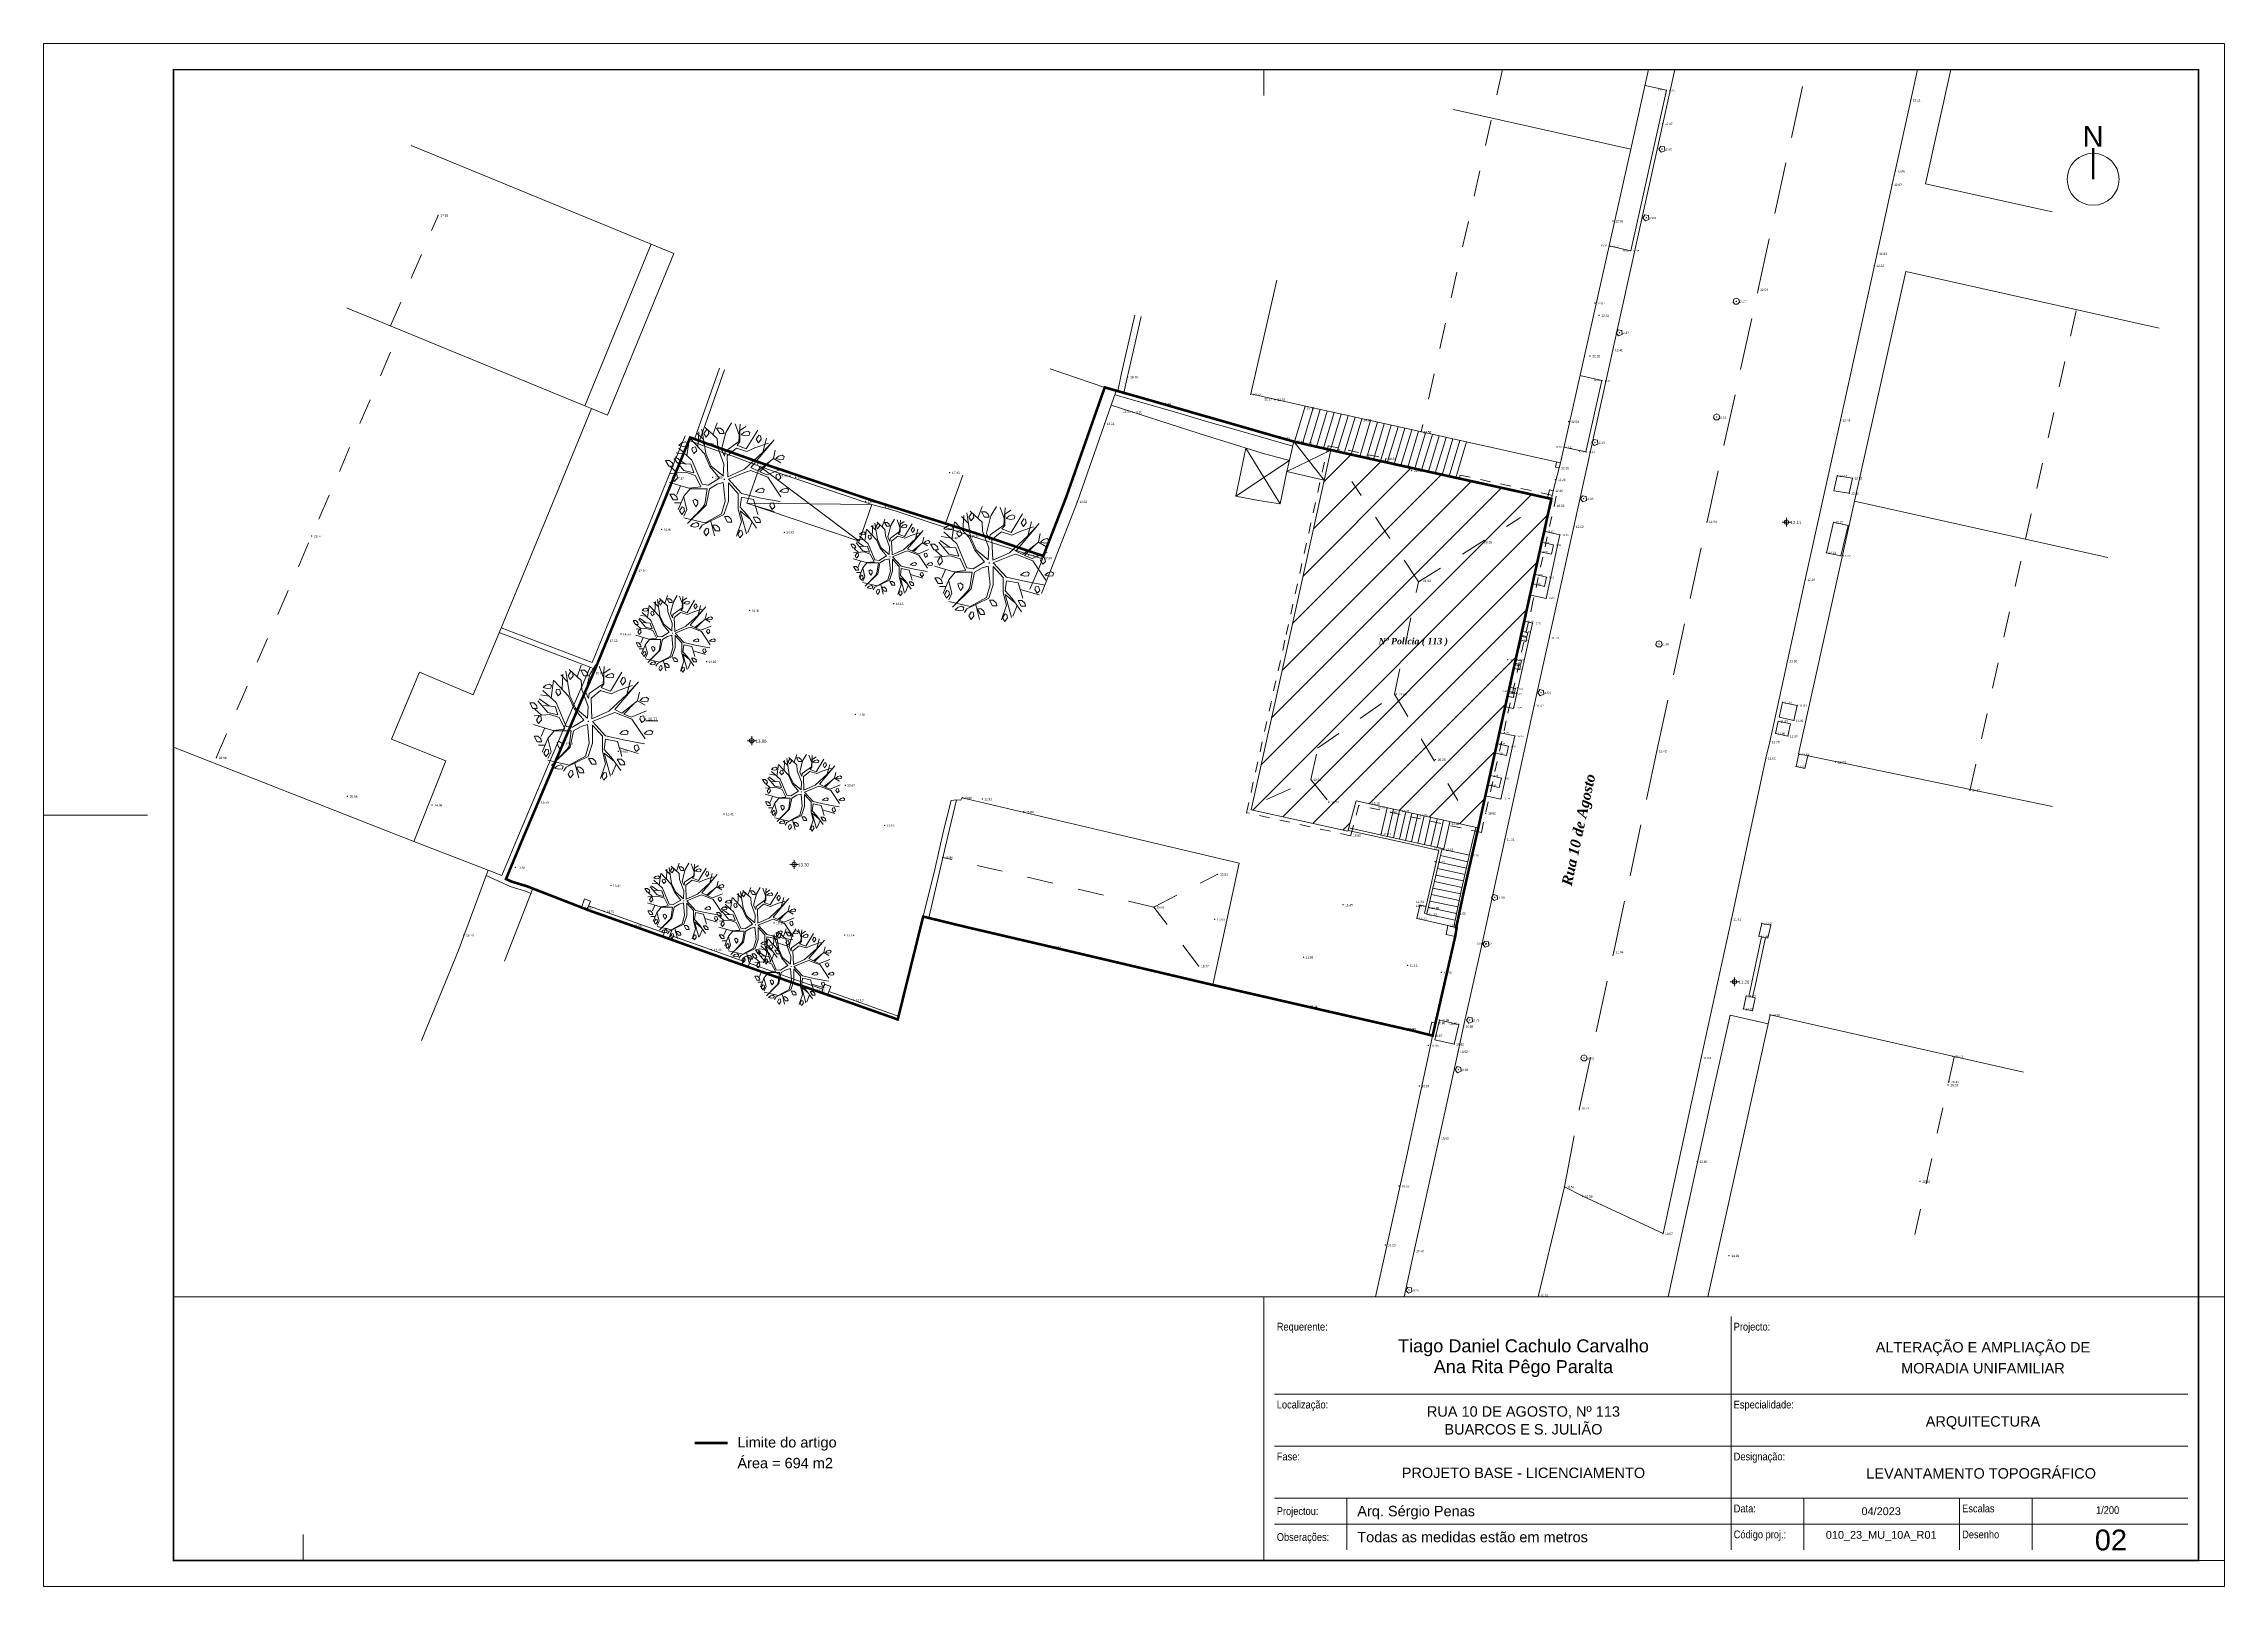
# Paper-space layout '02 LEV TOPOG' of a CAD drawing. Header units: millimetres, sheet in inches. Extents: x 53.1 to 95.1, y -28.9 to 0.8.
# The model-space entities are those that its viewports show. They can reach past a viewport. Long polylines and large blocks are cut down to what shows.
import ezdxf
from ezdxf.enums import TextEntityAlignment as Align

# ---------------------------------------------------------------- set-up
doc = ezdxf.new("R2010")
doc.units = ezdxf.units.MM
for name, pattern in [('DASHED2', [0.375, 0.25, -0.125]), ('RAYITAS', [0.5, 0.25, -0.25]), ('SOLID_LINE', [0]), ('TRAZOS', [0.75, 0.5, -0.25])]:
    doc.linetypes.add(name, pattern=pattern)
for name, color, linetype, lineweight in [('02_Lev_22abril2023', 7, 'Continuous', 0), ('05_Cerceas', 7, 'Continuous', 0), ('06_Soleiras', 7, 'Continuous', 0), ('07_Coroamento_muro', 7, 'Continuous', 0), ('10_Varandas_Pnts', 7, 'Continuous', 0), ('ARQ_LEGENDA', 5, 'Continuous', 0), ('arv', 7, 'Continuous', 0), ('construcao', 6, 'Continuous', 0), ('cxs', 7, 'Continuous', 0), ('cxs_agua', 7, 'Continuous', 0), ('cxs_Gaz', 7, 'Continuous', 0), ('escadas_degraus', 7, 'Continuous', 0), ('FOLHA', 7, 'Continuous', 9), ('lancil', 7, 'Continuous', 0), ('lancilete', 7, 'Continuous', 0), ('limite_estrema', 7, 'Continuous', 0), ('linha_cume', 7, 'Continuous', 0), ('muro', 7, 'Continuous', 0), ('pilares', 7, 'Continuous', 0), ('Pilares_suporte_varanda', 7, 'Continuous', 0), ('telheiro', 6, 'Continuous', 0), ('texto', 7, 'Continuous', 0), ('varanda', 7, 'Continuous', 0)]:
    doc.layers.add(name, color=color, linetype=linetype, lineweight=lineweight)
doc.layers.add('ARQ_DEMOLIR_CORTE', color=2, linetype='Continuous')
doc.layers.add('ARQ_EXISNTENTE_VISTA', color=9, linetype='Continuous')
doc.layers.add('ARQ_VIEWPORT', color=143, linetype='Continuous', plot=False)
doc.layers.add('LIMITE_ARTIGO', color=7, linetype='Continuous', true_color=0xdb0000)
doc.styles.add('Arial', font='arial.ttf', dxfattribs={"height": 0.2})
doc.styles.add('Segoe UI', font='segoeui.ttf', dxfattribs={"height": 0.2})
doc.styles.add('Times New Roman', font='timesbi.ttf', dxfattribs={"height": 0.2})

# ---------------------------------------------------------------- blocks, each defined once
blk = doc.blocks.new('AP2', base_point=(42.65, -66.64))
at = {"layer": 'arv', "color": 3}
for p, q in [((40.02, -63.17), (39.52, -60.04)), ((40.11, -60.11), (39.8, -60.62)), ((41.48, -61.24), (39.95, -59.82)), ((40.11, -60.11), (40.35, -60.17)), ((40.44, -60.62), (40.35, -60.17)), ((40.95, -60.75), (41.48, -59.25)), ((41.42, -59.91), (41.82, -60.62)), ((41.42, -59.91), (41.92, -59.91)), ((42.28, -60.23), (41.92, -59.91)), ((42.6, -60.45), (43.33, -59.25)), ((44.35, -60.88), (43.81, -59.36)), ((44.29, -61.64), (44.45, -59.42)), ((44.37, -60.27), (45.18, -59.71)), ((45.23, -62.58), (46.7, -60.17)), ((37.61, -63.47), (37.94, -61.19)), ((39.85, -63.21), (38.02, -61.25)), ((39.68, -61.33), (38.85, -60.51)), ((39.02, -62.32), (39.13, -60.39)), ((39.8, -60.62), (40.07, -61.08)), ((40.07, -61.08), (40.44, -60.62)), ((41.56, -62.38), (41.48, -61.24)), ((41.82, -60.62), (42.38, -60.62)), ((42.04, -62.67), (42.6, -60.45)), ((42.38, -60.62), (42.28, -60.23)), ((44.39, -61.68), (44.4, -60.28)), ((44.95, -60.43), (44.59, -60.76)), ((44.59, -60.76), (45.14, -60.89)), ((45.41, -60.3), (44.95, -60.43)), ((45.14, -60.89), (45.6, -60.82)), ((45.69, -60.49), (45.41, -60.3)), ((45.6, -60.82), (45.69, -60.49)), ((48.82, -61.41), (45.82, -64.95)), ((46.83, -60.83), (46.52, -61.34)), ((46.52, -61.34), (46.8, -61.8)), ((46.8, -61.8), (47.16, -61.34)), ((46.83, -60.83), (47.07, -60.89)), ((47.16, -61.34), (47.07, -60.89)), ((47.35, -63.01), (47.83, -61.19)), ((38.26, -64.03), (36.57, -62.5)), ((36.94, -61.8), (36.58, -62.12)), ((36.58, -62.12), (37.13, -62.25)), ((37.4, -61.67), (36.94, -61.8)), ((37.13, -62.25), (37.59, -62.19)), ((37.68, -61.86), (37.4, -61.67)), ((37.59, -62.19), (37.68, -61.86)), ((38.32, -62.38), (38.23, -62.71)), ((38.23, -62.71), (38.51, -63.17)), ((38.69, -62.32), (38.32, -62.38)), ((38.6, -63.1), (38.88, -62.84)), ((38.88, -62.84), (38.69, -62.32)), ((42.36, -64.55), (41.56, -62.38)), ((42.44, -63.52), (42.04, -62.67)), ((42.44, -63.52), (42.52, -62.89)), ((42.52, -62.89), (44.29, -61.64)), ((42.76, -63.47), (43.97, -62.5)), ((43.97, -62.5), (45.32, -62.91)), ((44.04, -62.11), (44.39, -61.68)), ((44.21, -62.19), (44.04, -62.11)), ((44.22, -62.19), (45.23, -62.58)), ((45.32, -62.91), (46.34, -62.45)), ((46.34, -62.45), (48.08, -61.86)), ((47.35, -63.01), (48.4, -61.87)), ((48.72, -63.81), (48.96, -62.72)), ((34.88, -64.08), (35.29, -64.8)), ((34.88, -64.08), (35.38, -64.08)), ((35.75, -64.41), (35.38, -64.08)), ((37.21, -65.34), (35.92, -63.81)), ((37.38, -64.49), (36.09, -63.58)), ((37.37, -63.24), (36.25, -63.07)), ((39.55, -67.11), (38.26, -64.03)), ((38.51, -63.17), (38.6, -63.1)), ((40.57, -64.82), (39.85, -63.21)), ((40.74, -64.78), (40.02, -63.17)), ((42.85, -66.14), (42.76, -63.47)), ((45.02, -65.17), (47.35, -63.01)), ((46.71, -65.4), (48.72, -63.81)), ((46.95, -65.52), (48.33, -64.11)), ((48.72, -63.81), (49.68, -64.38)), ((49.37, -63.49), (49.01, -63.82)), ((49.01, -63.82), (49.56, -63.95)), ((49.83, -63.36), (49.37, -63.49)), ((49.56, -63.95), (50.02, -63.88)), ((50.11, -63.56), (49.83, -63.36)), ((50.02, -63.88), (50.11, -63.56)), ((35.29, -64.8), (35.84, -64.8)), ((37.45, -65.57), (35.44, -65.74)), ((36.37, -65.66), (35.52, -64.89)), ((35.84, -64.8), (35.75, -64.41)), ((36.06, -65.78), (35.75, -66.3)), ((36.06, -65.78), (36.3, -65.84)), ((38.13, -64.54), (36.49, -64.43)), ((38.5, -65.63), (37.21, -65.34)), ((38.66, -65.97), (37.45, -65.57)), ((38.13, -64.54), (38.5, -65.63)), ((41.8, -66.33), (40.57, -64.82)), ((42.29, -66.07), (40.74, -64.78)), ((42.28, -66.07), (42.36, -64.55)), ((42.85, -66.14), (45.02, -65.17)), ((42.93, -66.48), (45.26, -65.52)), ((45.26, -65.52), (45.82, -65.34)), ((45.82, -64.95), (46.71, -65.4)), ((45.82, -65.34), (48, -66.2)), ((46.95, -65.52), (47.91, -65.91)), ((47.91, -65.91), (49.85, -65.12)), ((49.47, -65.77), (49.1, -65.84)), ((49.65, -66.3), (49.47, -65.77)), ((37.86, -67.62), (35.36, -66.88)), ((35.75, -66.3), (36.02, -66.75)), ((36.02, -66.75), (36.39, -66.3)), ((36.39, -66.3), (36.3, -65.84)), ((39.38, -67.4), (38.66, -65.97)), ((40.35, -67.22), (39.55, -67.11)), ((41.8, -66.33), (40.35, -67.22)), ((41.48, -67.11), (40.51, -67.68)), ((42.28, -66.88), (41.48, -67.11)), ((42.28, -66.88), (42.52, -69.28)), ((42.4, -66.47), (42.34, -66.47)), ((42.4, -66.47), (42.4, -66.41)), ((42.4, -66.47), (42.4, -66.53)), ((42.4, -66.47), (42.47, -66.47)), ((44.61, -68.32), (42.93, -66.48)), ((42.93, -66.94), (44.21, -68.36)), ((42.93, -66.94), (42.93, -69.28)), ((48, -66.2), (49.68, -68.71)), ((49.1, -65.84), (49.01, -66.17)), ((49.01, -66.17), (49.28, -66.62)), ((49.28, -66.62), (49.37, -66.56)), ((49.37, -66.56), (49.65, -66.3)), ((35.43, -68.38), (35.93, -68.38)), ((35.43, -68.38), (35.84, -69.1)), ((36.3, -68.71), (35.93, -68.38)), ((36.8, -67.31), (36.33, -68.42)), ((38.02, -67.68), (37.21, -68.65)), ((39.38, -67.45), (37.86, -67.62)), ((40.03, -67.68), (38.02, -67.68)), ((40.21, -67.68), (39.93, -69.65)), ((40.03, -67.68), (40.21, -67.68)), ((40.5, -67.68), (40.08, -69.79)), ((40.5, -67.68), (40.51, -67.68)), ((44.21, -68.36), (44.21, -70.3)), ((44.61, -68.32), (47.11, -68.88)), ((46.8, -67.73), (46.43, -68.06)), ((46.43, -68.06), (46.98, -68.19)), ((47.26, -67.6), (46.8, -67.73)), ((46.98, -68.19), (47.44, -68.12)), ((47.53, -67.8), (47.26, -67.6)), ((47.44, -68.12), (47.53, -67.8)), ((49.93, -67.73), (49.56, -68.06)), ((49.56, -68.06), (50.11, -68.19)), ((50.39, -67.6), (49.93, -67.73)), ((50.11, -68.19), (50.57, -68.12)), ((50.66, -67.8), (50.39, -67.6)), ((50.57, -68.12), (50.66, -67.8)), ((35.84, -69.1), (36.39, -69.1)), ((36.86, -69.5), (36.01, -69.5)), ((36.39, -69.1), (36.3, -68.71)), ((37.21, -68.65), (36.49, -70.41)), ((37.19, -68.68), (37.61, -70.36)), ((40.08, -69.79), (37.68, -72.15)), ((38.38, -69.18), (38.67, -69.03)), ((38.52, -69.64), (38.38, -69.18)), ((38.74, -70), (38.52, -69.64)), ((38.67, -69.03), (39.03, -69.29)), ((39.03, -69.64), (38.74, -70)), ((39.03, -69.29), (39.03, -69.64)), ((39.93, -69.65), (39.65, -70.07)), ((42.52, -69.28), (42.04, -70.93)), ((42.93, -69.28), (42.36, -70.98)), ((44.61, -68.76), (44.45, -70.07)), ((44.61, -68.76), (46.14, -69.05)), ((46.14, -69.05), (46.71, -70.98)), ((46.39, -69.88), (48.8, -70.59)), ((47.11, -68.88), (49.6, -69.33)), ((48.36, -69.56), (48.27, -69.88)), ((48.27, -69.88), (48.55, -70.34)), ((48.73, -69.49), (48.36, -69.56)), ((48.91, -70.01), (48.73, -69.49)), ((36.98, -70.02), (36.67, -70.53)), ((36.67, -70.53), (36.94, -70.99)), ((36.94, -70.99), (37.31, -70.53)), ((36.98, -70.02), (37.22, -70.08)), ((37.61, -70.36), (37.21, -71.21)), ((37.31, -70.53), (37.22, -70.08)), ((38.73, -71.05), (38.16, -71.64)), ((39.65, -70.07), (38.71, -71.06)), ((42.36, -70.98), (39.55, -72.35)), ((42.04, -70.93), (39.95, -72.07)), ((42.43, -71.25), (42.84, -71.97)), ((42.43, -71.25), (42.93, -71.25)), ((43.3, -71.58), (42.93, -71.25)), ((44.21, -70.3), (44.61, -71.9)), ((44.45, -70.07), (45.34, -71.04)), ((44.45, -70.53), (45.26, -73.49)), ((44.45, -70.53), (45.74, -71.61)), ((45.34, -71.04), (46.55, -72.75)), ((46.11, -71.32), (46.52, -72.03)), ((46.11, -71.32), (46.61, -71.32)), ((46.98, -71.64), (46.61, -71.32)), ((48.55, -70.34), (48.64, -70.27)), ((48.64, -70.27), (48.91, -70.01)), ((39.95, -72.07), (37.21, -71.44)), ((38.42, -72.16), (38.05, -72.49)), ((38.05, -72.49), (38.6, -72.62)), ((38.88, -72.03), (38.42, -72.16)), ((38.6, -72.62), (39.06, -72.55)), ((39.15, -72.23), (38.88, -72.03)), ((39.06, -72.55), (39.15, -72.23)), ((39.55, -72.35), (39.22, -72.86)), ((40.35, -72.81), (40.07, -72.75)), ((40.67, -71.84), (41.16, -73.72)), ((40.87, -72.36), (41.36, -72.36)), ((40.87, -72.36), (41.27, -73.08)), ((41.73, -72.68), (41.36, -72.36)), ((41.82, -73.08), (41.73, -72.68)), ((42.84, -71.97), (43.39, -71.97)), ((43.39, -71.97), (43.3, -71.58)), ((44.61, -71.9), (43.97, -73.78)), ((45.98, -71.95), (45.42, -73.32)), ((46.52, -72.03), (47.07, -72.03)), ((47.07, -72.03), (46.98, -71.64)), ((40.07, -72.81), (39.8, -73.27)), ((39.8, -73.27), (40.07, -73.73)), ((40.07, -73.73), (40.44, -73.27)), ((40.44, -73.27), (40.35, -72.81)), ((41.27, -73.08), (41.82, -73.08)), ((44.44, -73.02), (44.13, -73.53)), ((44.13, -73.53), (44.4, -73.99)), ((44.4, -73.99), (44.77, -73.53)), ((44.44, -73.02), (44.68, -73.08)), ((44.77, -73.53), (44.68, -73.08))]:
    blk.add_line(p, q, dxfattribs=at)

msp = doc.modelspace()

# ---------------------------------------------------------------- hatches: boundary and pattern name
at = {"layer": 'limite_estrema'}
h = msp.add_hatch(dxfattribs=at)
h.set_pattern_fill('', color=256, angle=60, style=0, pattern_type=0)
h.set_pattern_definition([(45, (63213.4419, -52392.5791), (-0.707106781, 0.707106781), [])])
h.paths.add_polyline_path([(1861.691, 1544.725), (1866.086, 1543.752), (1868.954, 1543.12), (1870.18, 1542.845), (1867.364, 1530.174), (1862.657, 1531.22), (1862.341, 1530.05), (1858.613, 1530.879), (1860.145, 1537.746)], flags=0)

# ---------------------------------------------------------------- linework, layer by layer
at = {"layer": '02_Lev_22abril2023', "linetype": 'Continuous', "lineweight": 0}
for p, q in [((1884.014, 1558.204), (1884.031, 1558.204)), ((1884.023, 1558.196), (1884.023, 1558.213)), ((1874.463, 1557.292), (1874.48, 1557.292)), ((1874.472, 1557.283), (1874.472, 1557.3)), ((1874.436, 1556.317), (1874.453, 1556.317)), ((1874.445, 1556.308), (1874.445, 1556.325)), ((1883.418, 1555.465), (1883.435, 1555.465)), ((1883.427, 1555.457), (1883.427, 1555.474)), ((1883.3, 1554.948), (1883.317, 1554.948)), ((1883.308, 1554.939), (1883.308, 1554.956)), ((1873.825, 1553.669), (1873.842, 1553.669)), ((1873.833, 1553.661), (1873.833, 1553.678)), ((1882.721, 1552.29), (1882.738, 1552.29)), ((1882.73, 1552.281), (1882.73, 1552.298)), ((1882.614, 1551.827), (1882.631, 1551.827)), ((1882.623, 1551.818), (1882.623, 1551.835)), ((1878.139, 1550.904), (1878.156, 1550.904)), ((1878.148, 1550.896), (1878.148, 1550.913)), ((1877.292, 1550.452), (1877.309, 1550.452)), ((1877.301, 1550.444), (1877.301, 1550.461)), ((1872.787, 1549.244), (1872.804, 1549.244)), ((1872.796, 1549.236), (1872.796, 1549.253)), ((1872.547, 1548.579), (1872.564, 1548.579)), ((1872.555, 1548.571), (1872.555, 1548.588)), ((1854.036, 1546.191), (1854.053, 1546.191)), ((1854.036, 1546.191), (1854.053, 1546.191)), ((1854.044, 1546.183), (1854.044, 1546.2)), ((1854.045, 1546.183), (1854.045, 1546.2)), ((1860.669, 1546.349), (1860.686, 1546.349)), ((1860.677, 1546.34), (1860.677, 1546.357)), ((1852.967, 1545.743), (1852.984, 1545.743)), ((1852.975, 1545.734), (1852.975, 1545.751)), ((1862.863, 1545.882), (1862.88, 1545.882)), ((1862.871, 1545.874), (1862.871, 1545.891)), ((1876.541, 1545.997), (1876.558, 1545.997)), ((1876.549, 1545.988), (1876.549, 1546.005)), ((1881.311, 1545.875), (1881.328, 1545.875)), ((1881.319, 1545.867), (1881.319, 1545.884)), ((1860.278, 1545.055), (1860.295, 1545.055)), ((1860.287, 1545.046), (1860.287, 1545.063)), ((1860.583, 1544.978), (1860.6, 1544.978)), ((1860.591, 1544.97), (1860.591, 1544.987)), ((1871.854, 1545.022), (1871.871, 1545.022)), ((1871.863, 1545.013), (1871.863, 1545.03)), ((1861.663, 1544.737), (1861.68, 1544.737)), ((1861.671, 1544.729), (1861.671, 1544.746)), ((1862.793, 1544.479), (1862.81, 1544.479)), ((1862.802, 1544.47), (1862.802, 1544.487)), ((1870.473, 1544.036), (1870.49, 1544.036)), ((1870.481, 1544.027), (1870.481, 1544.044)), ((1837.872, 1543.678), (1837.889, 1543.678)), ((1837.881, 1543.67), (1837.881, 1543.687)), ((1881.182, 1543.737), (1881.199, 1543.737)), ((1881.191, 1543.728), (1881.191, 1543.745)), ((1881.772, 1543.64), (1881.789, 1543.64)), ((1881.781, 1543.632), (1881.781, 1543.649)), ((1870.247, 1543.162), (1870.264, 1543.162)), ((1870.256, 1543.154), (1870.256, 1543.171)), ((1851.913, 1542.743), (1851.93, 1542.743)), ((1851.922, 1542.734), (1851.922, 1542.751)), ((1871.417, 1542.854), (1871.434, 1542.854)), ((1871.425, 1542.845), (1871.425, 1542.862)), ((1881.646, 1543.062), (1881.663, 1543.062)), ((1881.655, 1543.053), (1881.655, 1543.07)), ((1876.168, 1541.975), (1876.185, 1541.975)), ((1876.176, 1541.966), (1876.176, 1541.983)), ((1879.072, 1541.951), (1879.412, 1541.951)), ((1879.242, 1541.781), (1879.242, 1542.121)), ((1881.042, 1541.947), (1881.059, 1541.947)), ((1881.051, 1541.938), (1881.051, 1541.955)), ((1835.898, 1541.671), (1835.915, 1541.671)), ((1835.907, 1541.662), (1835.907, 1541.679)), ((1840.625, 1541.559), (1840.642, 1541.559)), ((1840.633, 1541.55), (1840.633, 1541.567)), ((1847.342, 1541.423), (1847.359, 1541.423)), ((1847.35, 1541.415), (1847.35, 1541.432)), ((1871.042, 1541.778), (1871.059, 1541.778)), ((1871.051, 1541.77), (1871.051, 1541.787)), ((1880.766, 1540.775), (1880.783, 1540.775)), ((1880.775, 1540.767), (1880.775, 1540.784)), ((1881.324, 1540.655), (1881.341, 1540.655)), ((1881.333, 1540.647), (1881.333, 1540.664)), ((1879.953, 1539.739), (1879.97, 1539.739)), ((1879.962, 1539.731), (1879.962, 1539.748)), ((1839.287, 1538.551), (1839.304, 1538.551)), ((1839.296, 1538.543), (1839.296, 1538.56)), ((1844.838, 1538.812), (1844.855, 1538.812)), ((1844.846, 1538.804), (1844.846, 1538.821)), ((1834.337, 1537.64), (1834.354, 1537.64)), ((1834.345, 1537.632), (1834.345, 1537.649)), ((1870.094, 1537.5), (1870.111, 1537.5)), ((1870.102, 1537.492), (1870.102, 1537.509)), ((1874.321, 1537.26), (1874.338, 1537.26)), ((1874.329, 1537.252), (1874.329, 1537.269)), ((1837.631, 1536.581), (1837.648, 1536.581)), ((1837.64, 1536.572), (1837.64, 1536.589)), ((1879.267, 1536.607), (1879.284, 1536.607)), ((1879.276, 1536.599), (1879.276, 1536.616)), ((1869.772, 1535.387), (1869.789, 1535.387)), ((1869.781, 1535.378), (1869.781, 1535.395)), ((1869.516, 1534.892), (1869.533, 1534.892)), ((1869.524, 1534.883), (1869.524, 1534.9)), ((1879.071, 1535.01), (1879.088, 1535.01)), ((1879.079, 1535.001), (1879.079, 1535.018)), ((1879.644, 1534.892), (1879.661, 1534.892)), ((1879.653, 1534.883), (1879.653, 1534.9)), ((1843.366, 1534.547), (1843.383, 1534.547)), ((1843.374, 1534.539), (1843.374, 1534.556)), ((1878.913, 1534.283), (1878.93, 1534.283)), ((1878.921, 1534.274), (1878.921, 1534.291)), ((1879.516, 1534.318), (1879.533, 1534.318)), ((1879.524, 1534.31), (1879.524, 1534.327)), ((1839.208, 1533.534), (1839.548, 1533.534)), ((1839.378, 1533.364), (1839.378, 1533.704)), ((1878.587, 1533.492), (1878.604, 1533.492)), ((1878.596, 1533.483), (1878.596, 1533.5)), ((1878.81, 1533.816), (1878.827, 1533.816)), ((1878.818, 1533.807), (1878.818, 1533.824)), ((1879.287, 1533.715), (1879.304, 1533.715)), ((1879.295, 1533.706), (1879.295, 1533.723)), ((1834.229, 1533.128), (1834.246, 1533.128)), ((1834.237, 1533.12), (1834.237, 1533.137)), ((1874.237, 1533.144), (1874.254, 1533.144)), ((1874.246, 1533.136), (1874.246, 1533.153)), ((1878.439, 1532.857), (1878.456, 1532.857)), ((1878.447, 1532.848), (1878.447, 1532.865)), ((1879.596, 1532.544), (1879.613, 1532.544)), ((1879.605, 1532.536), (1879.605, 1532.553)), ((1842.971, 1531.823), (1842.988, 1531.823)), ((1842.98, 1531.814), (1842.98, 1531.831)), ((1847.48, 1531.341), (1847.497, 1531.341)), ((1847.488, 1531.332), (1847.488, 1531.349)), ((1848.252, 1531.291), (1848.269, 1531.291)), ((1848.26, 1531.282), (1848.26, 1531.299)), ((1863.846, 1530.939), (1863.863, 1530.939)), ((1863.854, 1530.93), (1863.854, 1530.947)), ((1838.302, 1530.714), (1838.319, 1530.714)), ((1838.31, 1530.706), (1838.31, 1530.723)), ((1864.087, 1530.888), (1864.104, 1530.888)), ((1864.095, 1530.88), (1864.095, 1530.897)), ((1864.326, 1530.837), (1864.343, 1530.837)), ((1864.334, 1530.829), (1864.334, 1530.846)), ((1865.025, 1530.681), (1865.042, 1530.681)), ((1865.033, 1530.673), (1865.033, 1530.69)), ((1844.492, 1530.272), (1844.509, 1530.272)), ((1844.5, 1530.264), (1844.5, 1530.281)), ((1866.25, 1530.343), (1866.267, 1530.343)), ((1866.259, 1530.334), (1866.259, 1530.351)), ((1863.619, 1529.952), (1863.636, 1529.952)), ((1863.628, 1529.944), (1863.628, 1529.961)), ((1868.376, 1529.737), (1868.393, 1529.737)), ((1868.384, 1529.729), (1868.384, 1529.746)), ((1865.999, 1529.371), (1866.016, 1529.371)), ((1866.007, 1529.363), (1866.007, 1529.38)), ((1866.023, 1529.345), (1866.04, 1529.345)), ((1866.031, 1529.337), (1866.031, 1529.354)), ((1841.014, 1528.597), (1841.014, 1528.937)), ((1865.695, 1528.875), (1865.712, 1528.875)), ((1865.704, 1528.866), (1865.704, 1528.883)), ((1866.999, 1529.131), (1867.016, 1529.131)), ((1867.008, 1529.123), (1867.008, 1529.14)), ((1830.269, 1528.656), (1830.286, 1528.656)), ((1830.278, 1528.647), (1830.278, 1528.664)), ((1840.844, 1528.767), (1841.184, 1528.767)), ((1833.951, 1527.963), (1833.968, 1527.963)), ((1833.959, 1527.955), (1833.959, 1527.972)), ((1862.15, 1527.216), (1862.167, 1527.216)), ((1862.159, 1527.207), (1862.159, 1527.224)), ((1865.106, 1527.19), (1865.123, 1527.19)), ((1865.114, 1527.181), (1865.114, 1527.198)), ((1865.327, 1527.159), (1865.344, 1527.159)), ((1865.335, 1527.15), (1865.335, 1527.167)), ((1867.994, 1527.499), (1868.011, 1527.499)), ((1868.003, 1527.49), (1868.003, 1527.507)), ((1865.385, 1526.849), (1865.402, 1526.849)), ((1865.393, 1526.841), (1865.393, 1526.858)), ((1865.478, 1527.105), (1865.495, 1527.105)), ((1865.486, 1527.096), (1865.486, 1527.113)), ((1866.497, 1526.891), (1866.514, 1526.891)), ((1866.505, 1526.883), (1866.505, 1526.9)), ((1840.234, 1526.522), (1840.251, 1526.522)), ((1840.242, 1526.514), (1840.242, 1526.531)), ((1864.996, 1526.691), (1865.013, 1526.691)), ((1865.004, 1526.682), (1865.004, 1526.699)), ((1866.182, 1526.419), (1866.199, 1526.419)), ((1866.191, 1526.411), (1866.191, 1526.428)), ((1877.107, 1526.662), (1877.124, 1526.662)), ((1877.115, 1526.653), (1877.115, 1526.67)), ((1878.278, 1526.502), (1878.295, 1526.502)), ((1878.287, 1526.493), (1878.287, 1526.51)), ((1842.954, 1526.051), (1842.971, 1526.051)), ((1842.962, 1526.043), (1842.962, 1526.06)), ((1878.17, 1526.008), (1878.187, 1526.008)), ((1878.178, 1526), (1878.178, 1526.017)), ((1867.506, 1525.728), (1867.523, 1525.728)), ((1867.514, 1525.72), (1867.514, 1525.737)), ((1867.657, 1525.705), (1867.674, 1525.705)), ((1867.665, 1525.697), (1867.665, 1525.714)), ((1860.628, 1525.198), (1860.645, 1525.198)), ((1860.637, 1525.19), (1860.637, 1525.207)), ((1872.574, 1525.405), (1872.591, 1525.405)), ((1872.583, 1525.397), (1872.583, 1525.414)), ((1864.64, 1524.889), (1864.657, 1524.889)), ((1864.649, 1524.88), (1864.649, 1524.897)), ((1877.069, 1524.252), (1877.409, 1524.252)), ((1877.239, 1524.082), (1877.239, 1524.422)), ((1877.679, 1523.708), (1877.696, 1523.708)), ((1877.687, 1523.7), (1877.687, 1523.717)), ((1877.573, 1523.206), (1877.59, 1523.206)), ((1877.581, 1523.197), (1877.581, 1523.214)), ((1865.71, 1522.671), (1865.727, 1522.671)), ((1865.718, 1522.663), (1865.718, 1522.68)), ((1865.862, 1522.777), (1865.879, 1522.777)), ((1865.871, 1522.768), (1865.871, 1522.785)), ((1866.607, 1522.614), (1866.624, 1522.614)), ((1866.615, 1522.605), (1866.615, 1522.622)), ((1866.79, 1522.536), (1866.807, 1522.536)), ((1866.798, 1522.528), (1866.798, 1522.545)), ((1867.024, 1522.78), (1867.041, 1522.78)), ((1867.032, 1522.772), (1867.032, 1522.789)), ((1865.599, 1522.178), (1865.616, 1522.178)), ((1865.607, 1522.169), (1865.607, 1522.186)), ((1866.432, 1521.851), (1866.449, 1521.851)), ((1866.44, 1521.843), (1866.44, 1521.86)), ((1866.581, 1521.568), (1866.598, 1521.568)), ((1866.59, 1521.559), (1866.59, 1521.576)), ((1871.433, 1521.316), (1871.45, 1521.316)), ((1871.442, 1521.308), (1871.442, 1521.325)), ((1875.947, 1521.326), (1875.964, 1521.326)), ((1875.956, 1521.318), (1875.956, 1521.335)), ((1866.591, 1520.872), (1866.608, 1520.872)), ((1866.6, 1520.864), (1866.6, 1520.881)), ((1871.255, 1519.389), (1871.272, 1519.389)), ((1871.264, 1519.381), (1871.264, 1519.398)), ((1865.848, 1518.232), (1865.865, 1518.232)), ((1865.857, 1518.223), (1865.857, 1518.24)), ((1870.677, 1516.358), (1870.694, 1516.358)), ((1870.686, 1516.349), (1870.686, 1516.366)), ((1871.384, 1515.993), (1871.401, 1515.993)), ((1871.393, 1515.984), (1871.393, 1516.001)), ((1874.476, 1514.556), (1874.493, 1514.556)), ((1874.485, 1514.547), (1874.485, 1514.564)), ((1864.89, 1513.892), (1864.907, 1513.892)), ((1864.898, 1513.884), (1864.898, 1513.901)), ((1864.693, 1512.381), (1864.71, 1512.381)), ((1864.701, 1512.373), (1864.701, 1512.39)), ((1869.097, 1511.986), (1869.097, 1512.003)), ((1869.678, 1512.179), (1869.695, 1512.179)), ((1869.687, 1512.171), (1869.687, 1512.188)), ((1869.089, 1511.994), (1869.106, 1511.994))]:
    msp.add_line(p, q, dxfattribs=at)
for centre in [(1879.242, 1541.951), (1839.378, 1533.534), (1841.014, 1528.767), (1877.239, 1524.252)]:
    msp.add_circle(centre, 0.085, dxfattribs=at)
for p in [(1884.023, 1558.204), (1874.472, 1557.292), (1874.445, 1556.317), (1883.427, 1555.465), (1883.308, 1554.948), (1873.833, 1553.669), (1882.73, 1552.29), (1882.623, 1551.827), (1878.148, 1550.904), (1877.301, 1550.452), (1872.796, 1549.244), (1872.555, 1548.579), (1854.044, 1546.191), (1854.045, 1546.191), (1860.677, 1546.349), (1852.975, 1545.743), (1862.871, 1545.882), (1876.549, 1545.997), (1881.319, 1545.875), (1860.287, 1545.055), (1860.591, 1544.978), (1871.863, 1545.022), (1861.671, 1544.737), (1862.802, 1544.479), (1870.481, 1544.036), (1837.881, 1543.678), (1881.191, 1543.737), (1881.781, 1543.64), (1870.256, 1543.162), (1851.922, 1542.743), (1871.425, 1542.854), (1881.655, 1543.062), (1876.176, 1541.975), (1879.242, 1541.951), (1881.051, 1541.947), (1835.907, 1541.671), (1840.633, 1541.559), (1847.35, 1541.423), (1871.051, 1541.778), (1880.775, 1540.775), (1881.333, 1540.655), (1879.962, 1539.739), (1839.296, 1538.551), (1844.846, 1538.812), (1834.345, 1537.64), (1870.102, 1537.5), (1874.329, 1537.26), (1837.64, 1536.581), (1879.276, 1536.607), (1869.781, 1535.387), (1869.524, 1534.892), (1879.079, 1535.01), (1879.653, 1534.892), (1843.374, 1534.547), (1878.921, 1534.283), (1879.524, 1534.318), (1839.378, 1533.534), (1878.596, 1533.492), (1878.818, 1533.816), (1879.295, 1533.715), (1834.237, 1533.128), (1874.246, 1533.144), (1878.447, 1532.857), (1879.605, 1532.544), (1842.98, 1531.823), (1847.488, 1531.341), (1848.26, 1531.291), (1863.854, 1530.939), (1838.31, 1530.714), (1864.095, 1530.888), (1864.334, 1530.837), (1865.033, 1530.681), (1844.5, 1530.272), (1866.259, 1530.343), (1863.628, 1529.952), (1868.384, 1529.737), (1866.007, 1529.371), (1866.031, 1529.345), (1865.704, 1528.875), (1867.008, 1529.131), (1830.278, 1528.656), (1841.014, 1528.767), (1833.959, 1527.963), (1862.159, 1527.216), (1865.114, 1527.19), (1865.335, 1527.159), (1868.003, 1527.499), (1865.393, 1526.849), (1865.486, 1527.105), (1866.505, 1526.891), (1840.242, 1526.522), (1865.004, 1526.691), (1866.191, 1526.419), (1877.115, 1526.662), (1878.287, 1526.502), (1842.962, 1526.051), (1878.178, 1526.008), (1867.514, 1525.728), (1867.665, 1525.705), (1860.637, 1525.198), (1872.583, 1525.405), (1864.649, 1524.889), (1877.239, 1524.252), (1877.687, 1523.708), (1877.581, 1523.206), (1865.718, 1522.671), (1865.871, 1522.777), (1866.615, 1522.614), (1866.798, 1522.536), (1867.032, 1522.78), (1865.607, 1522.178), (1866.44, 1521.851), (1866.59, 1521.568), (1871.442, 1521.316), (1875.956, 1521.326), (1866.6, 1520.872), (1871.264, 1519.389), (1865.857, 1518.232), (1870.686, 1516.358), (1871.393, 1515.993), (1874.485, 1514.556), (1864.898, 1513.892), (1864.701, 1512.381), (1869.687, 1512.179), (1869.097, 1511.994)]:
    msp.add_point(p, dxfattribs=at)
at = {"layer": '05_Cerceas', "linetype": 'Continuous', "lineweight": 0}
for p, q in [((1827.292, 1553.763), (1827.309, 1553.763)), ((1827.301, 1553.755), (1827.301, 1553.772)), ((1872.005, 1549.907), (1872.022, 1549.907)), ((1872.014, 1549.898), (1872.014, 1549.915)), ((1871.659, 1548.352), (1871.676, 1548.352)), ((1871.667, 1548.344), (1871.667, 1548.361)), ((1858.588, 1546.866), (1858.605, 1546.866)), ((1858.597, 1546.858), (1858.597, 1546.875)), ((1859.509, 1546.671), (1859.526, 1546.671)), ((1859.517, 1546.663), (1859.517, 1546.68)), ((1859.528, 1546.671), (1859.545, 1546.671)), ((1859.536, 1546.662), (1859.536, 1546.679)), ((1865.156, 1545.428), (1865.173, 1545.428)), ((1865.165, 1545.419), (1865.165, 1545.436)), ((1863.8, 1544.396), (1863.817, 1544.396)), ((1863.809, 1544.387), (1863.809, 1544.404)), ((1846.993, 1543.86), (1847.01, 1543.86)), ((1847.001, 1543.852), (1847.001, 1543.869)), ((1870.285, 1542.588), (1870.302, 1542.588)), ((1870.294, 1542.58), (1870.294, 1542.597)), ((1822.417, 1541.415), (1822.434, 1541.415)), ((1822.426, 1541.406), (1822.426, 1541.423)), ((1867.488, 1541.185), (1867.505, 1541.185)), ((1867.497, 1541.177), (1867.497, 1541.194)), ((1850.547, 1540.575), (1850.564, 1540.575)), ((1850.556, 1540.567), (1850.556, 1540.584)), ((1865.138, 1539.7), (1865.155, 1539.7)), ((1865.147, 1539.691), (1865.147, 1539.708)), ((1864.204, 1535.331), (1864.221, 1535.331)), ((1864.212, 1535.322), (1864.212, 1535.339)), ((1835.289, 1534.372), (1835.306, 1534.372)), ((1835.298, 1534.363), (1835.298, 1534.38)), ((1835.307, 1534.302), (1835.768, 1534.302)), ((1879.718, 1533.007), (1879.735, 1533.007)), ((1879.726, 1532.999), (1879.726, 1533.016)), ((1818.749, 1532.881), (1818.766, 1532.881)), ((1818.757, 1532.872), (1818.757, 1532.889)), ((1865.704, 1532.811), (1865.721, 1532.811)), ((1865.712, 1532.803), (1865.712, 1532.82)), ((1881.118, 1532.719), (1881.135, 1532.719)), ((1881.126, 1532.711), (1881.126, 1532.728)), ((1860.91, 1532.038), (1860.927, 1532.038)), ((1860.919, 1532.029), (1860.919, 1532.046)), ((1823.795, 1531.397), (1823.812, 1531.397)), ((1823.804, 1531.389), (1823.804, 1531.406)), ((1886.297, 1531.63), (1886.314, 1531.63)), ((1886.305, 1531.622), (1886.305, 1531.639)), ((1827.06, 1531.055), (1827.077, 1531.055)), ((1827.069, 1531.047), (1827.069, 1531.064)), ((1861.597, 1531.17), (1861.614, 1531.17)), ((1861.605, 1531.161), (1861.605, 1531.178)), ((1849.85, 1530.8), (1849.867, 1530.8)), ((1849.858, 1530.791), (1849.858, 1530.808)), ((1867.644, 1530.742), (1867.661, 1530.742)), ((1867.653, 1530.734), (1867.653, 1530.751)), ((1862.442, 1529.895), (1862.459, 1529.895)), ((1862.45, 1529.886), (1862.45, 1529.903)), ((1846.731, 1529.046), (1846.748, 1529.046)), ((1846.74, 1529.037), (1846.74, 1529.054)), ((1857.322, 1528.393), (1857.339, 1528.393)), ((1857.331, 1528.384), (1857.331, 1528.401)), ((1832.867, 1527.104), (1832.867, 1527.121)), ((1854.863, 1527.132), (1854.88, 1527.132)), ((1854.871, 1527.123), (1854.871, 1527.14)), ((1832.858, 1527.113), (1832.875, 1527.113)), ((1834.735, 1526.415), (1834.752, 1526.415)), ((1834.743, 1526.406), (1834.743, 1526.423)), ((1828.273, 1526.053), (1828.29, 1526.053)), ((1828.282, 1526.044), (1828.282, 1526.061)), ((1850.885, 1525.602), (1850.902, 1525.602)), ((1850.893, 1525.594), (1850.893, 1525.611)), ((1856.586, 1524.862), (1856.603, 1524.862)), ((1856.595, 1524.853), (1856.595, 1524.87)), ((1841.794, 1523.927), (1841.811, 1523.927)), ((1841.802, 1523.918), (1841.802, 1523.935)), ((1860.771, 1523.308), (1860.788, 1523.308)), ((1860.78, 1523.299), (1860.78, 1523.316)), ((1878.592, 1522.981), (1878.609, 1522.981)), ((1878.601, 1522.972), (1878.601, 1522.989)), ((1864.563, 1522.439), (1864.58, 1522.439)), ((1864.572, 1522.431), (1864.572, 1522.448)), ((1865.433, 1521.801), (1865.45, 1521.801)), ((1865.441, 1521.793), (1865.441, 1521.81)), ((1885.633, 1521.383), (1885.65, 1521.383)), ((1885.641, 1521.375), (1885.641, 1521.392)), ((1885.486, 1520.403), (1885.503, 1520.403)), ((1885.495, 1520.395), (1885.495, 1520.412)), ((1885.447, 1520.28), (1885.464, 1520.28)), ((1885.455, 1520.271), (1885.455, 1520.288)), ((1875.789, 1517.33), (1875.806, 1517.33)), ((1875.797, 1517.322), (1875.797, 1517.339)), ((1884.368, 1516.57), (1884.385, 1516.57)), ((1884.377, 1516.561), (1884.377, 1516.578)), ((1863.776, 1514.119), (1863.793, 1514.119)), ((1863.785, 1514.111), (1863.785, 1514.128)), ((1877.018, 1513.708), (1877.035, 1513.708)), ((1877.026, 1513.7), (1877.026, 1513.717))]:
    msp.add_line(p, q, dxfattribs=at)
for p in [(1827.301, 1553.763), (1872.014, 1549.907), (1871.667, 1548.352), (1858.597, 1546.866), (1859.517, 1546.671), (1859.536, 1546.671), (1865.165, 1545.428), (1863.809, 1544.396), (1847.001, 1543.86), (1870.294, 1542.588), (1822.426, 1541.415), (1867.497, 1541.185), (1850.556, 1540.575), (1865.147, 1539.7), (1864.212, 1535.331), (1835.298, 1534.372), (1879.726, 1533.007), (1818.757, 1532.881), (1865.712, 1532.811), (1881.126, 1532.719), (1860.919, 1532.038), (1823.804, 1531.397), (1886.305, 1531.63), (1827.069, 1531.055), (1861.605, 1531.17), (1849.858, 1530.8), (1867.653, 1530.742), (1862.45, 1529.895), (1846.74, 1529.046), (1857.331, 1528.393), (1854.871, 1527.132), (1832.867, 1527.113), (1834.743, 1526.415), (1828.282, 1526.053), (1850.893, 1525.602), (1856.595, 1524.862), (1841.802, 1523.927), (1860.78, 1523.308), (1878.601, 1522.981), (1864.572, 1522.439), (1865.441, 1521.801), (1885.641, 1521.383), (1885.495, 1520.403), (1885.455, 1520.28), (1875.797, 1517.33), (1884.377, 1516.57), (1863.785, 1514.119), (1877.026, 1513.708)]:
    msp.add_point(p, dxfattribs=at)
at = {"layer": '06_Soleiras', "linetype": 'Continuous', "lineweight": 0}
for p, q in [((1872.544, 1553.549), (1872.561, 1553.549)), ((1872.553, 1553.54), (1872.553, 1553.557)), ((1871.848, 1550.385), (1871.865, 1550.385)), ((1871.857, 1550.376), (1871.857, 1550.393)), ((1870.843, 1545.824), (1870.86, 1545.824)), ((1870.852, 1545.816), (1870.852, 1545.833)), ((1870.326, 1543.586), (1870.343, 1543.586)), ((1870.334, 1543.578), (1870.334, 1543.595)), ((1868.493, 1536.651), (1868.51, 1536.651)), ((1868.501, 1536.643), (1868.501, 1536.66)), ((1863.171, 1531.127), (1863.188, 1531.127)), ((1863.179, 1531.118), (1863.179, 1531.135)), ((1857.201, 1526.655), (1857.218, 1526.655)), ((1857.21, 1526.646), (1857.21, 1526.663)), ((1865.938, 1524.611), (1865.955, 1524.611)), ((1865.947, 1524.602), (1865.947, 1524.619)), ((1865.082, 1520.243), (1865.099, 1520.243)), ((1865.091, 1520.235), (1865.091, 1520.252)), ((1864.302, 1516.386), (1864.319, 1516.386)), ((1864.31, 1516.378), (1864.31, 1516.395))]:
    msp.add_line(p, q, dxfattribs=at)
for p in [(1872.553, 1553.549), (1871.857, 1550.385), (1870.852, 1545.824), (1870.334, 1543.586), (1868.501, 1536.651), (1863.179, 1531.127), (1857.21, 1526.655), (1865.947, 1524.611), (1865.091, 1520.243), (1864.31, 1516.386)]:
    msp.add_point(p, dxfattribs=at)
at = {"layer": '07_Coroamento_muro', "linetype": 'Continuous', "lineweight": 0}
for p, q in [((1853.854, 1547.541), (1853.871, 1547.541)), ((1853.862, 1547.533), (1853.862, 1547.55)), ((1855.117, 1546.511), (1855.134, 1546.511)), ((1855.125, 1546.503), (1855.125, 1546.52)), ((1859.703, 1545.187), (1859.72, 1545.187)), ((1859.711, 1545.178), (1859.711, 1545.195)), ((1837.524, 1544.962), (1837.541, 1544.962)), ((1837.532, 1544.954), (1837.532, 1544.971)), ((1838.233, 1544.698), (1838.25, 1544.698)), ((1838.241, 1544.69), (1838.241, 1544.707)), ((1839.596, 1544.184), (1839.613, 1544.184)), ((1839.604, 1544.175), (1839.604, 1544.192)), ((1864.788, 1543.931), (1864.805, 1543.931)), ((1864.796, 1543.923), (1864.796, 1543.94)), ((1836.37, 1543.64), (1836.387, 1543.64)), ((1836.378, 1543.632), (1836.378, 1543.649)), ((1840.846, 1543.725), (1840.863, 1543.725)), ((1840.854, 1543.717), (1840.854, 1543.734)), ((1841.058, 1543.681), (1841.075, 1543.681)), ((1841.067, 1543.672), (1841.067, 1543.689)), ((1843.757, 1542.753), (1843.774, 1542.753)), ((1843.766, 1542.745), (1843.766, 1542.762)), ((1844.511, 1542.537), (1844.528, 1542.537)), ((1844.52, 1542.528), (1844.52, 1542.545)), ((1847.739, 1541.423), (1847.756, 1541.423)), ((1847.747, 1541.415), (1847.747, 1541.432)), ((1850.038, 1540.681), (1850.055, 1540.681)), ((1850.046, 1540.673), (1850.046, 1540.69)), ((1834.916, 1540.086), (1834.933, 1540.086)), ((1834.925, 1540.077), (1834.925, 1540.094)), ((1833.807, 1537.389), (1833.824, 1537.389)), ((1833.816, 1537.381), (1833.816, 1537.398)), ((1833.273, 1536.144), (1833.29, 1536.144)), ((1833.282, 1536.136), (1833.282, 1536.153)), ((1832.118, 1533.429), (1832.135, 1533.429)), ((1832.126, 1533.42), (1832.126, 1533.437)), ((1831.163, 1531.174), (1831.18, 1531.174)), ((1831.172, 1531.165), (1831.172, 1531.182)), ((1833.688, 1526.965), (1833.705, 1526.965)), ((1833.697, 1526.956), (1833.697, 1526.973)), ((1837.813, 1525.491), (1837.83, 1525.491)), ((1837.821, 1525.483), (1837.821, 1525.5)), ((1843.282, 1523.553), (1843.299, 1523.553)), ((1843.29, 1523.544), (1843.29, 1523.561))]:
    msp.add_line(p, q, dxfattribs=at)
for p in [(1853.862, 1547.541), (1855.125, 1546.511), (1859.711, 1545.187), (1837.532, 1544.962), (1838.241, 1544.698), (1839.604, 1544.184), (1864.796, 1543.931), (1836.378, 1543.64), (1840.854, 1543.725), (1841.067, 1543.681), (1843.766, 1542.753), (1844.52, 1542.537), (1847.747, 1541.423), (1850.046, 1540.681), (1834.925, 1540.086), (1833.816, 1537.389), (1833.282, 1536.144), (1832.126, 1533.429), (1831.172, 1531.174), (1833.697, 1526.965), (1837.821, 1525.491), (1843.29, 1523.553)]:
    msp.add_point(p, dxfattribs=at)
at = {"layer": '10_Varandas_Pnts', "linetype": 'Continuous', "lineweight": 0}
for p, q in [((1874.604, 1558.579), (1874.621, 1558.579)), ((1874.606, 1558.581), (1874.623, 1558.581)), ((1874.612, 1558.571), (1874.612, 1558.588)), ((1874.615, 1558.572), (1874.615, 1558.589)), ((1872.401, 1552.585), (1872.418, 1552.585)), ((1872.409, 1552.577), (1872.409, 1552.594)), ((1872.439, 1552.576), (1872.456, 1552.576)), ((1872.447, 1552.567), (1872.447, 1552.584)), ((1873.231, 1552.402), (1873.248, 1552.402)), ((1873.231, 1552.399), (1873.248, 1552.399)), ((1873.239, 1552.391), (1873.239, 1552.408)), ((1873.24, 1552.394), (1873.24, 1552.411)), ((1872.121, 1547.405), (1872.138, 1547.405)), ((1872.125, 1547.399), (1872.142, 1547.399)), ((1872.13, 1547.397), (1872.13, 1547.414)), ((1872.133, 1547.39), (1872.133, 1547.407)), ((1870.656, 1544.839), (1870.673, 1544.839)), ((1870.664, 1544.83), (1870.664, 1544.847)), ((1870.666, 1544.839), (1870.683, 1544.839)), ((1870.674, 1544.83), (1870.674, 1544.847)), ((1871.506, 1544.655), (1871.523, 1544.655)), ((1871.507, 1544.655), (1871.524, 1544.655)), ((1871.515, 1544.647), (1871.515, 1544.664)), ((1871.516, 1544.647), (1871.516, 1544.664)), ((1869.927, 1541.59), (1869.944, 1541.59)), ((1869.936, 1541.582), (1869.936, 1541.599)), ((1870.503, 1541.461), (1870.52, 1541.461)), ((1870.511, 1541.453), (1870.511, 1541.47)), ((1869.978, 1539.03), (1869.995, 1539.03)), ((1869.986, 1539.021), (1869.986, 1539.038)), ((1869.159, 1538.135), (1869.176, 1538.135)), ((1869.168, 1538.126), (1869.168, 1538.143)), ((1869.445, 1538.061), (1869.462, 1538.061)), ((1869.454, 1538.053), (1869.454, 1538.07)), ((1868.716, 1534.806), (1868.733, 1534.806)), ((1868.724, 1534.797), (1868.724, 1534.814)), ((1868.199, 1533.843), (1868.216, 1533.843)), ((1868.208, 1533.834), (1868.208, 1533.851)), ((1868.77, 1533.719), (1868.787, 1533.719)), ((1868.779, 1533.711), (1868.779, 1533.728)), ((1868.247, 1531.309), (1868.247, 1531.326)), ((1868.238, 1531.318), (1868.255, 1531.318))]:
    msp.add_line(p, q, dxfattribs=at)
for p in [(1874.612, 1558.579), (1874.615, 1558.581), (1872.409, 1552.585), (1872.447, 1552.576), (1873.239, 1552.399), (1873.24, 1552.402), (1872.13, 1547.405), (1872.133, 1547.399), (1870.664, 1544.839), (1870.674, 1544.839), (1871.515, 1544.655), (1871.516, 1544.655), (1869.936, 1541.59), (1870.511, 1541.461), (1869.986, 1539.03), (1869.168, 1538.135), (1869.454, 1538.061), (1868.724, 1534.806), (1868.208, 1533.843), (1868.779, 1533.719), (1868.247, 1531.318)]:
    msp.add_point(p, dxfattribs=at)
at = {"layer": 'ARQ_DEMOLIR_CORTE', "linetype": 'Continuous', "lineweight": 5}
for p, q in [((1856.723, 1546.065), (1857.842, 1545.746)), ((1857.083, 1545.777), (1856.686, 1545.895)), ((1857.686, 1545.603), (1857.083, 1545.777)), ((1857.686, 1545.603), (1860.223, 1544.872)), ((1857.144, 1545.196), (1856.572, 1545.38)), ((1857.567, 1545.066), (1857.144, 1545.196)), ((1859.042, 1544.61), (1857.567, 1545.066)), ((1858.415, 1544.804), (1859.736, 1542.657)), ((1861.436, 1543.572), (1860.265, 1545.052)), ((1860.094, 1544.319), (1859.042, 1544.61)), ((1859.995, 1543.896), (1861.691, 1544.725)), ((1839.689, 1544.09), (1843.516, 1541.224)), ((1858.028, 1542.951), (1860.094, 1544.319)), ((1839.197, 1542.683), (1844.007, 1542.633))]:
    msp.add_line(p, q, dxfattribs=at)
at = {"layer": 'ARQ_DEMOLIR_CORTE', "linetype": 'Continuous', "lineweight": 9}
for p, q in [((1858.028, 1542.951), (1858.415, 1544.804)), ((1859.995, 1543.896), (1860.265, 1545.052)), ((1839.197, 1542.683), (1839.689, 1544.09)), ((1859.736, 1542.657), (1859.995, 1543.896)), ((1859.995, 1543.896), (1861.436, 1543.572)), ((1843.516, 1541.224), (1839.197, 1542.683)), ((1858.028, 1542.951), (1858.903, 1542.786)), ((1859.736, 1542.657), (1858.903, 1542.786)), ((1843.516, 1541.224), (1844.007, 1542.633))]:
    msp.add_line(p, q, dxfattribs=at)
at = {"layer": 'ARQ_EXISNTENTE_VISTA', "linetype": 'TRAZOS', "lineweight": 9, "ltscale": 0.1}
for p, q in [((1859.968, 1537.624), (1861.579, 1544.893)), ((1861.579, 1544.893), (1863.805, 1544.398)), ((1863.805, 1544.398), (1863.775, 1544.264)), ((1866.664, 1543.763), (1866.635, 1543.631)), ((1866.664, 1543.763), (1870.37, 1542.949)), ((1870.37, 1542.949), (1869.471, 1538.891)), ((1869.936, 1541.59), (1870.214, 1542.838)), ((1869.471, 1538.891), (1868.444, 1534.301)), ((1869.081, 1537.734), (1869.168, 1538.135)), ((1858.438, 1530.764), (1859.968, 1537.624)), ((1868.761, 1536.311), (1869.081, 1537.734)), ((1868.565, 1535.433), (1868.761, 1536.311)), ((1868.208, 1533.843), (1868.565, 1535.433)), ((1868.444, 1534.301), (1867.484, 1530.002)), ((1868.031, 1533.057), (1868.208, 1533.843)), ((1867.755, 1531.828), (1868.031, 1533.057)), ((1867.755, 1531.828), (1867.386, 1530.169)), ((1862.767, 1531.05), (1862.449, 1529.873)), ((1867.484, 1530.002), (1862.767, 1531.05)), ((1862.449, 1529.873), (1858.438, 1530.764))]:
    msp.add_line(p, q, dxfattribs=at)
at = {"layer": 'ARQ_LEGENDA', "linetype": 'SOLID_LINE', "const_width": 0.02}
for points in [[(2058.24, 1468.927), (2058.24, 1464.427)], [(2067.04, 1467.427), (2049.44, 1467.427)], [(2067.04, 1466.427), (2049.44, 1466.427)], [(2067.04, 1465.427), (2049.44, 1465.427)], [(2050.84, 1465.427), (2050.84, 1464.427)], [(2059.64, 1465.427), (2059.64, 1464.427)], [(2062.64, 1465.427), (2062.64, 1464.427)], [(2064.04, 1465.427), (2064.04, 1464.427)], [(2067.04, 1464.927), (2049.44, 1464.927)]]:
    msp.add_lwpolyline(points, dxfattribs=at)
at = {"layer": 'construcao', "linetype": 'Continuous', "lineweight": 9}
for p, q in [((1884.594, 1554.974), (1887.221, 1566.921)), ((1875.539, 1566.557), (1873.241, 1556.309)), ((1873.241, 1556.309), (1866.411, 1557.843)), ((1835.51, 1552.649), (1826.262, 1556.454)), ((1873.241, 1556.309), (1870.527, 1544.228)), ((1884.594, 1554.974), (1889.477, 1553.901)), ((1835.51, 1552.649), (1832.949, 1546.425)), ((1836.385, 1552.289), (1835.51, 1552.649)), ((1836.385, 1552.289), (1833.825, 1546.065)), ((1881.851, 1542.758), (1883.833, 1551.603)), ((1883.833, 1551.603), (1893.591, 1549.416)), ((1859.601, 1551.264), (1859.102, 1549.075)), ((1832.949, 1546.425), (1823.773, 1550.2)), ((1859.102, 1549.075), (1858.602, 1546.885)), ((1852.977, 1547.139), (1850.878, 1547.853)), ((1852.977, 1547.139), (1851.491, 1542.91)), ((1860.716, 1546.411), (1858.602, 1546.885)), ((1831.884, 1543.107), (1833.205, 1546.32)), ((1833.205, 1546.32), (1832.949, 1546.425)), ((1833.205, 1546.32), (1833.825, 1546.065)), ((1863.739, 1545.743), (1860.716, 1546.411)), ((1868.231, 1544.745), (1863.739, 1545.743)), ((1860.265, 1545.052), (1861.437, 1544.784)), ((1861.437, 1544.784), (1861.691, 1544.725)), ((1860.145, 1537.746), (1861.691, 1544.725)), ((1861.691, 1544.725), (1866.086, 1543.752)), ((1870.527, 1544.228), (1868.231, 1544.745)), ((1846.848, 1541.897), (1847.506, 1543.759)), ((1866.086, 1543.752), (1868.954, 1543.12)), ((1829.716, 1537.837), (1831.884, 1543.107)), ((1868.954, 1543.12), (1870.18, 1542.845)), ((1851.491, 1542.91), (1850.612, 1540.646)), ((1870.18, 1542.845), (1867.364, 1530.174)), ((1879.695, 1533.032), (1881.851, 1542.758)), ((1881.851, 1542.758), (1891.614, 1540.594)), ((1848.514, 1541.36), (1846.848, 1541.897)), ((1850.612, 1540.646), (1848.514, 1541.36)), ((1829.716, 1537.837), (1828.646, 1535.302)), ((1858.613, 1530.879), (1860.145, 1537.746)), ((1825.499, 1533.597), (1826.589, 1536.17)), ((1828.646, 1535.302), (1826.589, 1536.17)), ((1827.594, 1532.763), (1825.499, 1533.597)), ((1822.671, 1531.101), (1817.049, 1533.306)), ((1889.487, 1530.999), (1879.695, 1533.032)), ((1826.359, 1529.654), (1827.594, 1532.763)), ((1847.433, 1531.251), (1847.48, 1531.342)), ((1847.48, 1531.342), (1847.488, 1531.341)), ((1847.488, 1531.341), (1853.167, 1530.003)), ((1826.359, 1529.654), (1822.671, 1531.101)), ((1846.939, 1529.861), (1847.266, 1531.259)), ((1847.266, 1531.259), (1847.433, 1531.251)), ((1862.657, 1531.22), (1862.341, 1530.05)), ((1867.364, 1530.174), (1862.657, 1531.22)), ((1862.341, 1530.05), (1858.613, 1530.879)), ((1829.228, 1528.549), (1826.359, 1529.654)), ((1846.205, 1526.71), (1846.939, 1529.861)), ((1853.167, 1530.003), (1858.159, 1528.826)), ((1858.159, 1528.826), (1857.136, 1524.133)), ((1828.077, 1525.429), (1829.228, 1528.549)), ((1830.947, 1527.844), (1829.86, 1525.048)), ((1830.947, 1527.844), (1833.126, 1526.997)), ((1833.126, 1526.997), (1834.769, 1526.417)), ((1845.869, 1526.3), (1845.984, 1526.763)), ((1847.676, 1526.352), (1845.984, 1526.763)), ((1834.769, 1526.417), (1838.242, 1525.177)), ((1845.315, 1524.059), (1845.869, 1526.3)), ((1850.592, 1525.672), (1847.676, 1526.352)), ((1857.136, 1524.133), (1850.592, 1525.672)), ((1826.666, 1521.995), (1828.077, 1525.429)), ((1838.242, 1525.177), (1841.11, 1524.164)), ((1841.11, 1524.164), (1843.172, 1523.449)), ((1845.004, 1522.801), (1845.315, 1524.059)), ((1857.136, 1524.133), (1861.626, 1523.103)), ((1843.172, 1523.449), (1845.004, 1522.801)), ((1861.626, 1523.103), (1864.873, 1522.362)), ((1877.066, 1522.962), (1876.445, 1520.167)), ((1878.533, 1522.629), (1877.066, 1522.962)), ((1877.337, 1517.215), (1878.609, 1522.976)), ((1878.609, 1522.976), (1880.078, 1522.643)), ((1880.078, 1522.643), (1888.362, 1520.767)), ((1864.873, 1522.362), (1865.607, 1522.178)), ((1865.607, 1522.178), (1865.447, 1521.433)), ((1865.447, 1521.433), (1864.597, 1517.5)), ((1876.445, 1520.167), (1875.337, 1515.136)), ((1864.597, 1517.5), (1862.367, 1507.48)), ((1875.911, 1510.774), (1877.337, 1517.215)), ((1875.337, 1515.136), (1874.456, 1511.069))]:
    msp.add_line(p, q, dxfattribs=at)
at = {"layer": 'construcao', "linetype": 'RAYITAS', "lineweight": 5}
for p, q in [((1870.18, 1542.845), (1870.214, 1542.838)), ((1869.837, 1541.168), (1869.936, 1541.59)), ((1869.48, 1539.569), (1869.837, 1541.168)), ((1869.168, 1538.135), (1869.48, 1539.569)), ((1867.386, 1530.169), (1867.364, 1530.174))]:
    msp.add_line(p, q, dxfattribs=at)
at = {"layer": 'cxs', "linetype": 'Continuous', "lineweight": 5}
for p, q in [((1881.191, 1543.737), (1881.064, 1543.158)), ((1881.191, 1543.737), (1881.781, 1543.64)), ((1881.781, 1543.64), (1881.655, 1543.062)), ((1881.064, 1543.158), (1881.655, 1543.062)), ((1880.775, 1540.775), (1881.051, 1541.947)), ((1881.609, 1541.827), (1881.051, 1541.947)), ((1881.333, 1540.655), (1881.609, 1541.827)), ((1881.333, 1540.655), (1880.775, 1540.775)), ((1879.079, 1535.01), (1878.951, 1534.436)), ((1879.079, 1535.01), (1879.653, 1534.892)), ((1879.653, 1534.892), (1879.524, 1534.318)), ((1878.921, 1534.283), (1878.818, 1533.816)), ((1878.921, 1534.283), (1879.398, 1534.182)), ((1878.951, 1534.436), (1879.524, 1534.318)), ((1879.398, 1534.182), (1879.295, 1533.715)), ((1878.818, 1533.816), (1879.295, 1533.715)), ((1865.871, 1522.777), (1865.695, 1522.014)), ((1865.871, 1522.777), (1866.615, 1522.614)), ((1866.615, 1522.614), (1866.44, 1521.851)), ((1865.695, 1522.014), (1866.44, 1521.851))]:
    msp.add_line(p, q, dxfattribs=at)
at = {"layer": 'cxs', "linetype": 'Continuous', "lineweight": 0}
for points in [[(1874.397, 1556.432), (1874.32, 1556.307), (1874.416, 1556.195), (1874.552, 1556.252), (1874.54, 1556.398), (1874.397, 1556.432)], [(1873.785, 1553.785), (1873.708, 1553.66), (1873.804, 1553.548), (1873.94, 1553.604), (1873.928, 1553.751), (1873.785, 1553.785)], [(1872.748, 1549.36), (1872.671, 1549.235), (1872.767, 1549.123), (1872.903, 1549.179), (1872.891, 1549.326), (1872.748, 1549.36)], [(1871.815, 1545.137), (1871.738, 1545.012), (1871.834, 1544.9), (1871.969, 1544.956), (1871.958, 1545.103), (1871.815, 1545.137)], [(1871.377, 1542.969), (1871.301, 1542.844), (1871.396, 1542.732), (1871.532, 1542.789), (1871.52, 1542.935), (1871.377, 1542.969)], [(1869.733, 1535.502), (1869.656, 1535.377), (1869.751, 1535.265), (1869.887, 1535.321), (1869.876, 1535.468), (1869.733, 1535.502)], [(1867.955, 1527.614), (1867.878, 1527.489), (1867.973, 1527.377), (1868.109, 1527.433), (1868.098, 1527.58), (1867.955, 1527.614)], [(1867.617, 1525.821), (1867.541, 1525.695), (1867.636, 1525.584), (1867.772, 1525.64), (1867.76, 1525.786), (1867.617, 1525.821)], [(1866.984, 1522.896), (1866.908, 1522.77), (1867.003, 1522.659), (1867.139, 1522.715), (1867.127, 1522.861), (1866.984, 1522.896)], [(1866.552, 1520.988), (1866.475, 1520.862), (1866.571, 1520.751), (1866.707, 1520.807), (1866.695, 1520.953), (1866.552, 1520.988)], [(1864.653, 1512.497), (1864.577, 1512.372), (1864.672, 1512.26), (1864.808, 1512.316), (1864.796, 1512.463), (1864.653, 1512.497)]]:
    msp.add_lwpolyline(points, dxfattribs=at)
at = {"layer": 'cxs_agua', "linetype": 'Continuous', "lineweight": 5}
for points in [[(1874.397, 1556.432), (1874.32, 1556.307), (1874.416, 1556.195), (1874.552, 1556.252), (1874.54, 1556.398), (1874.397, 1556.432)], [(1873.785, 1553.785), (1873.708, 1553.66), (1873.804, 1553.548), (1873.94, 1553.604), (1873.928, 1553.751), (1873.785, 1553.785)], [(1872.748, 1549.36), (1872.671, 1549.235), (1872.767, 1549.123), (1872.903, 1549.179), (1872.891, 1549.326), (1872.748, 1549.36)], [(1871.815, 1545.137), (1871.738, 1545.012), (1871.834, 1544.9), (1871.969, 1544.956), (1871.958, 1545.103), (1871.815, 1545.137)], [(1871.377, 1542.969), (1871.301, 1542.844), (1871.396, 1542.732), (1871.532, 1542.789), (1871.52, 1542.935), (1871.377, 1542.969)], [(1869.733, 1535.502), (1869.656, 1535.377), (1869.751, 1535.265), (1869.887, 1535.321), (1869.876, 1535.468), (1869.733, 1535.502)], [(1867.955, 1527.614), (1867.878, 1527.489), (1867.973, 1527.377), (1868.109, 1527.433), (1868.098, 1527.58), (1867.955, 1527.614)], [(1867.617, 1525.821), (1867.541, 1525.695), (1867.636, 1525.584), (1867.772, 1525.64), (1867.76, 1525.786), (1867.617, 1525.821)], [(1866.984, 1522.896), (1866.908, 1522.77), (1867.003, 1522.659), (1867.139, 1522.715), (1867.127, 1522.861), (1866.984, 1522.896)], [(1866.552, 1520.988), (1866.475, 1520.862), (1866.571, 1520.751), (1866.707, 1520.807), (1866.695, 1520.953), (1866.552, 1520.988)], [(1864.653, 1512.497), (1864.577, 1512.372), (1864.672, 1512.26), (1864.808, 1512.316), (1864.796, 1512.463), (1864.653, 1512.497)]]:
    msp.add_lwpolyline(points, dxfattribs=at)
at = {"layer": 'cxs_Gaz', "linetype": 'Continuous', "lineweight": 5}
for points in [[(1879.708, 1559.988), (1879.611, 1559.941), (1879.586, 1559.835), (1879.654, 1559.75), (1879.763, 1559.75), (1879.83, 1559.835), (1879.806, 1559.941), (1879.708, 1559.988)], [(1877.301, 1550.577), (1877.203, 1550.53), (1877.179, 1550.424), (1877.246, 1550.339), (1877.355, 1550.339), (1877.423, 1550.424), (1877.398, 1550.53), (1877.301, 1550.577)], [(1876.549, 1546.122), (1876.452, 1546.075), (1876.427, 1545.969), (1876.495, 1545.884), (1876.604, 1545.884), (1876.671, 1545.969), (1876.647, 1546.075), (1876.549, 1546.122)], [(1874.329, 1537.385), (1874.232, 1537.338), (1874.208, 1537.232), (1874.275, 1537.148), (1874.384, 1537.148), (1874.451, 1537.232), (1874.427, 1537.338), (1874.329, 1537.385)], [(1871.442, 1521.441), (1871.344, 1521.394), (1871.32, 1521.289), (1871.388, 1521.204), (1871.496, 1521.204), (1871.564, 1521.289), (1871.54, 1521.394), (1871.442, 1521.441)], [(1869.097, 1512.119), (1868.999, 1512.072), (1868.975, 1511.967), (1869.043, 1511.882), (1869.151, 1511.882), (1869.219, 1511.967), (1869.195, 1512.072), (1869.097, 1512.119)]]:
    msp.add_lwpolyline(points, dxfattribs=at)
at = {"layer": 'escadas_degraus', "linetype": 'Continuous', "lineweight": 5}
for p, q in [((1860.285, 1545.047), (1860.697, 1546.415)), ((1860.591, 1544.977), (1861.004, 1546.347)), ((1860.861, 1544.916), (1861.275, 1546.287)), ((1861.13, 1544.854), (1861.545, 1546.228)), ((1861.4, 1544.793), (1861.815, 1546.168)), ((1861.671, 1544.737), (1862.085, 1546.108)), ((1861.936, 1544.67), (1862.352, 1546.049)), ((1862.203, 1544.611), (1862.619, 1545.99)), ((1862.47, 1544.552), (1862.886, 1545.931)), ((1862.802, 1544.479), (1863.218, 1545.858)), ((1863.066, 1544.42), (1863.482, 1545.8)), ((1863.33, 1544.362), (1863.746, 1545.741)), ((1863.595, 1544.303), (1864.011, 1545.682)), ((1863.859, 1544.245), (1864.275, 1545.624)), ((1864.123, 1544.186), (1864.539, 1545.565)), ((1864.388, 1544.128), (1864.804, 1545.506)), ((1864.652, 1544.07), (1865.068, 1545.448)), ((1864.917, 1544.011), (1865.332, 1545.389)), ((1865.181, 1543.953), (1865.597, 1545.33)), ((1865.445, 1543.894), (1865.861, 1545.271)), ((1865.71, 1543.836), (1866.125, 1545.213)), ((1865.974, 1543.777), (1866.389, 1545.154)), ((1866.238, 1543.719), (1866.654, 1545.095)), ((1866.503, 1543.66), (1866.918, 1545.037)), ((1863.857, 1530.953), (1863.617, 1529.904)), ((1864.098, 1530.9), (1863.857, 1529.851)), ((1864.336, 1530.847), (1864.096, 1529.798)), ((1864.569, 1530.795), (1864.329, 1529.747)), ((1864.802, 1530.743), (1864.562, 1529.696)), ((1865.035, 1530.691), (1864.795, 1529.644)), ((1865.283, 1530.636), (1865.043, 1529.59)), ((1865.531, 1530.581), (1865.291, 1529.535)), ((1865.779, 1530.526), (1865.539, 1529.48)), ((1866.027, 1530.471), (1865.788, 1529.425)), ((1866.275, 1530.416), (1866.036, 1529.371)), ((1867.025, 1529.128), (1865.967, 1529.359)), ((1866.912, 1528.629), (1865.851, 1528.86)), ((1866.968, 1528.877), (1865.909, 1529.11)), ((1866.855, 1528.381), (1865.792, 1528.611)), ((1866.744, 1527.888), (1865.676, 1528.111)), ((1866.8, 1528.137), (1865.734, 1528.361)), ((1866.635, 1527.387), (1865.56, 1527.612)), ((1866.688, 1527.638), (1865.618, 1527.862)), ((1865.004, 1526.691), (1865.114, 1527.19)), ((1865.143, 1527.202), (1865.351, 1527.155)), ((1865.368, 1527.228), (1865.291, 1526.899)), ((1865.465, 1527.205), (1865.388, 1526.876)), ((1866.582, 1527.137), (1865.502, 1527.363)), ((1866.473, 1526.623), (1865.382, 1526.852)), ((1866.529, 1526.886), (1865.444, 1527.114)), ((1866.191, 1526.419), (1865.007, 1526.686))]:
    msp.add_line(p, q, dxfattribs=at)
for centre, radius, start, end in [((1865.135, 1527.179), 0.0234, 71.5331, 153.7715), ((1865.009, 1526.69), 0.00471, 176.4606, 246.1968)]:
    msp.add_arc(centre, radius, start, end, dxfattribs=at)
at = {"layer": 'lancil', "linetype": 'Continuous', "lineweight": 9}
for p, q in [((1884.023, 1558.204), (1885.924, 1566.921)), ((1874.472, 1557.292), (1876.224, 1565.063)), ((1883.427, 1555.465), (1884.023, 1558.204)), ((1872.555, 1548.579), (1874.472, 1557.292)), ((1883.308, 1554.948), (1883.427, 1555.465)), ((1882.73, 1552.29), (1883.308, 1554.948)), ((1882.623, 1551.827), (1882.73, 1552.29)), ((1881.319, 1545.875), (1882.623, 1551.827)), ((1871.051, 1541.778), (1872.555, 1548.579)), ((1879.962, 1539.739), (1881.319, 1545.875)), ((1870.102, 1537.5), (1871.051, 1541.778)), ((1879.276, 1536.607), (1879.962, 1539.739)), ((1869.524, 1534.892), (1870.102, 1537.5)), ((1878.596, 1533.492), (1879.276, 1536.607)), ((1868.384, 1529.737), (1869.524, 1534.892)), ((1878.447, 1532.857), (1878.596, 1533.492)), ((1877.115, 1526.662), (1878.447, 1532.857)), ((1867.514, 1525.728), (1868.384, 1529.737)), ((1875.956, 1521.326), (1877.115, 1526.662)), ((1866.798, 1522.536), (1867.514, 1525.728)), ((1866.59, 1521.568), (1866.798, 1522.536)), ((1865.857, 1518.232), (1866.59, 1521.568)), ((1874.485, 1514.556), (1875.956, 1521.326)), ((1864.898, 1513.892), (1865.857, 1518.232)), ((1869.687, 1512.179), (1870.686, 1516.358)), ((1870.686, 1516.358), (1871.393, 1515.993)), ((1871.393, 1515.993), (1874.485, 1514.556)), ((1863.551, 1507.824), (1864.898, 1513.892)), ((1868.654, 1507.587), (1869.687, 1512.179))]:
    msp.add_line(p, q, dxfattribs=at)
at = {"layer": 'lancilete', "linetype": 'TRAZOS', "lineweight": 5}
for p, q in [((1878.148, 1550.904), (1881.166, 1564.72)), ((1876.176, 1541.975), (1878.148, 1550.904)), ((1874.246, 1533.144), (1876.176, 1541.975)), ((1872.583, 1525.405), (1874.246, 1533.144)), ((1871.264, 1519.389), (1872.583, 1525.405)), ((1870.686, 1516.358), (1871.264, 1519.389))]:
    msp.add_line(p, q, dxfattribs=at)
at = {"layer": 'LIMITE_ARTIGO', "linetype": 'DASHED2', "const_width": 0.1}
msp.add_lwpolyline([(1870.18, 1542.845), (1868.954, 1543.12), (1866.086, 1543.752), (1861.691, 1544.725), (1861.437, 1544.784), (1860.265, 1545.052), (1859.514, 1545.264), (1857.842, 1545.746), (1856.54, 1546.118), (1854.692, 1546.652), (1853.421, 1547.012), (1852.977, 1547.139), (1851.491, 1542.91), (1850.612, 1540.646), (1848.514, 1541.36), (1846.848, 1541.897), (1844.056, 1542.775), (1839.738, 1544.23), (1837.745, 1544.943), (1837.01, 1545.211), (1836.607, 1544.234), (1835.571, 1541.697), (1834.115, 1538.164), (1833.349, 1536.292), (1832.814, 1535.072), (1831.658, 1532.355), (1830.514, 1529.653), (1829.915, 1528.21), (1830.11, 1528.12), (1830.18, 1528.094), (1830.729, 1527.929), (1830.947, 1527.844), (1833.126, 1526.997), (1834.769, 1526.417), (1838.242, 1525.177), (1841.11, 1524.164), (1843.172, 1523.449), (1845.004, 1522.801), (1845.315, 1524.059), (1845.869, 1526.3), (1845.984, 1526.763), (1847.676, 1526.352), (1850.592, 1525.672), (1857.136, 1524.133), (1861.626, 1523.103), (1864.873, 1522.362), (1865.607, 1522.178), (1865.718, 1522.671), (1866.476, 1525.994), (1866.535, 1526.335), (1866.515, 1526.34), (1866.795, 1527.663), (1867.232, 1529.589), (1867.364, 1530.174)], close=True, dxfattribs=at)
at = {"layer": 'linha_cume', "linetype": 'RAYITAS', "lineweight": 20}
for p, q in [((1869.993, 1566.921), (1865.165, 1545.426)), ((1825.469, 1549.503), (1827.301, 1553.763)), ((1888.448, 1541.296), (1890.406, 1550.13)), ((1818.757, 1532.881), (1825.837, 1549.351)), ((1865.066, 1539.649), (1862.494, 1543.518)), ((1865.066, 1539.649), (1868.997, 1542.134)), ((1886.312, 1531.658), (1888.448, 1541.296)), ((1864.141, 1535.326), (1865.066, 1539.649)), ((1861.177, 1533.244), (1864.141, 1535.326)), ((1864.141, 1535.326), (1866.576, 1531.237)), ((1860.919, 1532.038), (1861.177, 1533.244)), ((1859.214, 1531.276), (1860.919, 1532.038)), ((1860.919, 1532.038), (1861.993, 1530.68)), ((1854.871, 1527.132), (1846.749, 1529.044)), ((1854.871, 1527.132), (1857.331, 1528.393)), ((1856.595, 1524.862), (1854.871, 1527.132)), ((1884.183, 1514.519), (1885.696, 1521.371))]:
    msp.add_line(p, q, dxfattribs=at)
at = {"layer": 'muro', "linetype": 'Continuous', "lineweight": 5}
for p, q in [((1854.132, 1549.921), (1853.623, 1547.691)), ((1854.376, 1549.865), (1853.876, 1547.676)), ((1838.143, 1547.879), (1837.181, 1545.148)), ((1838.332, 1547.813), (1837.369, 1545.08)), ((1853.623, 1547.691), (1853.476, 1546.997)), ((1853.852, 1547.567), (1853.717, 1546.929)), ((1853.876, 1547.676), (1853.852, 1547.567)), ((1853.421, 1547.012), (1851.922, 1542.743)), ((1852.977, 1547.139), (1853.421, 1547.012)), ((1853.421, 1547.012), (1854.692, 1546.652)), ((1856.572, 1545.38), (1853.225, 1546.454)), ((1855.665, 1546.197), (1853.367, 1546.858)), ((1854.692, 1546.652), (1856.54, 1546.118)), ((1856.686, 1545.895), (1855.665, 1546.197)), ((1856.54, 1546.118), (1856.723, 1546.065)), ((1857.842, 1545.746), (1859.514, 1545.264)), ((1836.822, 1545.279), (1836.423, 1544.31)), ((1837.01, 1545.211), (1836.607, 1544.234)), ((1837.745, 1544.943), (1837.01, 1545.211)), ((1859.514, 1545.264), (1860.265, 1545.052)), ((1837.704, 1544.83), (1836.965, 1545.099)), ((1838.757, 1544.451), (1837.704, 1544.83)), ((1837.745, 1544.943), (1839.738, 1544.23)), ((1839.689, 1544.09), (1838.757, 1544.451)), ((1836.422, 1544.31), (1835.385, 1541.772)), ((1836.607, 1544.234), (1835.571, 1541.697)), ((1840.441, 1543.835), (1839.689, 1544.09)), ((1844.056, 1542.775), (1839.738, 1544.23)), ((1870.481, 1544.036), (1870.256, 1543.162)), ((1870.381, 1544.261), (1870.335, 1544.071)), ((1870.481, 1544.036), (1870.335, 1544.071)), ((1870.527, 1544.228), (1870.481, 1544.036)), ((1844.007, 1542.633), (1840.441, 1543.835)), ((1870.11, 1543.197), (1870.033, 1542.878)), ((1870.256, 1543.162), (1870.11, 1543.197)), ((1870.256, 1543.162), (1870.18, 1542.845)), ((1844.056, 1542.775), (1846.848, 1541.897)), ((1851.922, 1542.743), (1851.042, 1540.479)), ((1844.9, 1542.39), (1844.007, 1542.633)), ((1845.869, 1542.063), (1844.9, 1542.39)), ((1846.919, 1541.718), (1845.869, 1542.063)), ((1835.386, 1541.773), (1833.93, 1538.24)), ((1835.571, 1541.697), (1834.115, 1538.164)), ((1848.132, 1541.324), (1846.919, 1541.718)), ((1848.933, 1541.064), (1848.132, 1541.324)), ((1850.205, 1540.651), (1848.933, 1541.064)), ((1850.586, 1540.534), (1850.205, 1540.651)), ((1850.088, 1539.375), (1850.442, 1540.163)), ((1850.442, 1540.163), (1850.586, 1540.534)), ((1851.042, 1540.479), (1850.545, 1539.198)), ((1833.93, 1538.24), (1833.238, 1536.549)), ((1834.115, 1538.164), (1833.349, 1536.292)), ((1833.349, 1536.292), (1829.656, 1537.696)), ((1833.238, 1536.549), (1829.734, 1537.88)), ((1833.162, 1536.364), (1832.63, 1535.152)), ((1833.349, 1536.292), (1832.814, 1535.072)), ((1832.63, 1535.15), (1831.474, 1532.433)), ((1832.814, 1535.072), (1831.658, 1532.355)), ((1879.605, 1532.544), (1879.711, 1533.028)), ((1879.946, 1532.469), (1880.054, 1532.957)), ((1831.473, 1532.433), (1830.33, 1529.731)), ((1831.658, 1532.355), (1830.514, 1529.653)), ((1879.605, 1532.544), (1879.946, 1532.469)), ((1846.762, 1530.068), (1847.058, 1531.234)), ((1847.058, 1531.234), (1847.266, 1531.259)), ((1846.429, 1528.581), (1846.762, 1530.068)), ((1864.546, 1529.597), (1862.349, 1530.081)), ((1864.567, 1529.695), (1862.375, 1530.178)), ((1867.266, 1530.195), (1867.134, 1529.611)), ((1867.364, 1530.174), (1867.232, 1529.589)), ((1830.329, 1529.73), (1829.755, 1528.346)), ((1830.514, 1529.653), (1829.915, 1528.21)), ((1865.973, 1529.385), (1864.567, 1529.695)), ((1865.852, 1529.309), (1864.546, 1529.597)), ((1865.852, 1529.309), (1865.368, 1527.228)), ((1865.973, 1529.385), (1865.465, 1527.205)), ((1867.134, 1529.611), (1866.698, 1527.685)), ((1867.232, 1529.589), (1866.795, 1527.663)), ((1829.228, 1528.549), (1829.755, 1528.346)), ((1845.984, 1526.763), (1846.429, 1528.581)), ((1829.151, 1528.341), (1830.073, 1527.917)), ((1829.915, 1528.21), (1830.11, 1528.12)), ((1830.11, 1528.12), (1830.18, 1528.094)), ((1830.18, 1528.094), (1830.729, 1527.929)), ((1830.073, 1527.917), (1830.664, 1527.74)), ((1830.664, 1527.74), (1830.874, 1527.658)), ((1830.729, 1527.929), (1830.947, 1527.844)), ((1866.698, 1527.684), (1866.418, 1526.364)), ((1866.795, 1527.663), (1866.515, 1526.34)), ((1833.092, 1527.173), (1834.528, 1526.658)), ((1865.388, 1526.876), (1865.291, 1526.899)), ((1834.528, 1526.658), (1836.002, 1526.133)), ((1866.191, 1526.419), (1866.133, 1526.078)), ((1866.191, 1526.419), (1866.535, 1526.335)), ((1866.535, 1526.335), (1866.476, 1525.994)), ((1878.178, 1526.008), (1878.287, 1526.502)), ((1878.287, 1526.502), (1878.629, 1526.427)), ((1878.52, 1525.933), (1878.629, 1526.427)), ((1836.231, 1526.052), (1837.786, 1525.499)), ((1866.476, 1525.994), (1865.718, 1522.671)), ((1866.133, 1526.078), (1866.476, 1525.994)), ((1877.894, 1524.18), (1878.281, 1525.986)), ((1878.041, 1524.149), (1878.428, 1525.953)), ((1878.178, 1526.008), (1878.52, 1525.933)), ((1837.786, 1525.499), (1839.055, 1525.048)), ((1839.288, 1524.965), (1840.851, 1524.409)), ((1840.851, 1524.409), (1842.113, 1523.964)), ((1877.788, 1523.687), (1877.894, 1524.18)), ((1842.352, 1523.879), (1843.047, 1523.634)), ((1877.934, 1523.656), (1878.041, 1524.149)), ((1843.047, 1523.634), (1844.663, 1523.059)), ((1877.581, 1523.206), (1877.687, 1523.708)), ((1877.687, 1523.708), (1878.03, 1523.636)), ((1877.924, 1523.133), (1878.03, 1523.636)), ((1844.663, 1523.059), (1845.035, 1522.926)), ((1877.581, 1523.206), (1877.924, 1523.133)), ((1865.572, 1522.704), (1865.462, 1522.214)), ((1865.718, 1522.671), (1865.572, 1522.704)), ((1865.718, 1522.671), (1865.607, 1522.178))]:
    msp.add_line(p, q, dxfattribs=at)
at = {"layer": 'pilares', "linetype": 'Continuous', "lineweight": 5}
for p, q in [((1869.837, 1541.168), (1870.258, 1541.072)), ((1870.183, 1540.714), (1870.258, 1541.072)), ((1869.758, 1540.811), (1870.183, 1540.714)), ((1869.565, 1539.93), (1869.998, 1539.829)), ((1869.922, 1539.466), (1869.998, 1539.829)), ((1869.48, 1539.569), (1869.922, 1539.466)), ((1869.081, 1537.734), (1869.273, 1537.692)), ((1869.241, 1537.545), (1869.273, 1537.692)), ((1869.005, 1537.4), (1869.198, 1537.357)), ((1869.037, 1537.546), (1869.23, 1537.504)), ((1869.048, 1537.588), (1869.241, 1537.545)), ((1869.198, 1537.357), (1869.23, 1537.504)), ((1868.794, 1536.458), (1868.987, 1536.415)), ((1868.804, 1536.509), (1868.997, 1536.466)), ((1868.837, 1536.655), (1869.03, 1536.612)), ((1868.954, 1536.268), (1868.987, 1536.415)), ((1868.997, 1536.466), (1869.03, 1536.612)), ((1868.761, 1536.311), (1868.954, 1536.268)), ((1868.603, 1535.582), (1868.796, 1535.54)), ((1868.76, 1535.389), (1868.796, 1535.54)), ((1868.518, 1535.236), (1868.715, 1535.195)), ((1868.554, 1535.383), (1868.749, 1535.342)), ((1868.565, 1535.433), (1868.76, 1535.389)), ((1868.715, 1535.195), (1868.749, 1535.342)), ((1868.031, 1533.057), (1868.447, 1532.963)), ((1868.111, 1533.417), (1868.528, 1533.323)), ((1868.528, 1533.323), (1868.447, 1532.963)), ((1867.84, 1532.19), (1868.26, 1532.088)), ((1867.755, 1531.828), (1868.172, 1531.727)), ((1868.26, 1532.088), (1868.172, 1531.727)), ((1832.944, 1527.443), (1832.817, 1527.117)), ((1832.944, 1527.443), (1833.164, 1527.358)), ((1833.164, 1527.358), (1833.037, 1527.031)), ((1836.069, 1526.319), (1835.952, 1525.995)), ((1836.069, 1526.319), (1836.298, 1526.236)), ((1836.298, 1526.236), (1836.181, 1525.913)), ((1839.121, 1525.238), (1839.005, 1524.907)), ((1839.121, 1525.238), (1839.355, 1525.156)), ((1839.355, 1525.156), (1839.239, 1524.824)), ((1842.184, 1524.16), (1842.065, 1523.833)), ((1842.184, 1524.16), (1842.422, 1524.073)), ((1842.422, 1524.073), (1842.304, 1523.749))]:
    msp.add_line(p, q, dxfattribs=at)
at = {"layer": 'Pilares_suporte_varanda', "linetype": 'Continuous', "lineweight": 0}
for p, q in [((1869.829, 1541.168), (1869.844, 1541.168)), ((1869.837, 1541.16), (1869.837, 1541.175)), ((1870.251, 1541.072), (1870.266, 1541.072)), ((1870.258, 1541.065), (1870.258, 1541.08)), ((1869.75, 1540.811), (1869.765, 1540.811)), ((1869.758, 1540.803), (1869.758, 1540.818)), ((1869.558, 1539.93), (1869.573, 1539.93)), ((1869.565, 1539.922), (1869.565, 1539.937)), ((1869.991, 1539.829), (1870.006, 1539.829)), ((1869.998, 1539.821), (1869.998, 1539.836)), ((1869.473, 1539.569), (1869.488, 1539.569)), ((1869.48, 1539.562), (1869.48, 1539.577)), ((1869.073, 1537.734), (1869.088, 1537.734)), ((1869.081, 1537.727), (1869.081, 1537.742)), ((1868.998, 1537.4), (1869.013, 1537.4)), ((1869.005, 1537.392), (1869.005, 1537.407)), ((1868.829, 1536.655), (1868.844, 1536.655)), ((1868.837, 1536.648), (1868.837, 1536.663)), ((1868.754, 1536.311), (1868.769, 1536.311)), ((1868.761, 1536.304), (1868.761, 1536.319)), ((1868.596, 1535.582), (1868.611, 1535.582)), ((1868.603, 1535.575), (1868.603, 1535.59)), ((1868.788, 1535.54), (1868.803, 1535.54)), ((1868.796, 1535.532), (1868.796, 1535.547)), ((1868.51, 1535.236), (1868.525, 1535.236)), ((1868.518, 1535.229), (1868.518, 1535.244)), ((1868.546, 1535.383), (1868.561, 1535.383)), ((1868.554, 1535.375), (1868.554, 1535.39)), ((1868.557, 1535.433), (1868.572, 1535.433)), ((1868.565, 1535.425), (1868.565, 1535.44)), ((1868.742, 1535.342), (1868.757, 1535.342)), ((1868.749, 1535.335), (1868.749, 1535.35)), ((1868.111, 1533.41), (1868.111, 1533.425)), ((1868.023, 1533.057), (1868.038, 1533.057)), ((1868.031, 1533.05), (1868.031, 1533.065)), ((1868.104, 1533.417), (1868.119, 1533.417)), ((1868.521, 1533.323), (1868.536, 1533.323)), ((1868.528, 1533.315), (1868.528, 1533.33)), ((1867.833, 1532.19), (1867.848, 1532.19)), ((1867.84, 1532.182), (1867.84, 1532.197)), ((1867.747, 1531.828), (1867.762, 1531.828)), ((1867.755, 1531.821), (1867.755, 1531.836)), ((1868.252, 1532.088), (1868.267, 1532.088)), ((1868.26, 1532.08), (1868.26, 1532.095))]:
    msp.add_line(p, q, dxfattribs=at)
for p in [(1869.837, 1541.168), (1870.258, 1541.072), (1869.758, 1540.811), (1869.565, 1539.93), (1869.998, 1539.829), (1869.48, 1539.569), (1869.081, 1537.734), (1869.005, 1537.4), (1868.837, 1536.655), (1868.761, 1536.311), (1868.603, 1535.582), (1868.796, 1535.54), (1868.518, 1535.236), (1868.554, 1535.383), (1868.565, 1535.433), (1868.749, 1535.342), (1868.031, 1533.057), (1868.111, 1533.417), (1868.528, 1533.323), (1867.84, 1532.19), (1867.755, 1531.828), (1868.26, 1532.088)]:
    msp.add_point(p, dxfattribs=at)
at = {"layer": 'telheiro', "linetype": 'Continuous', "lineweight": 0}
for points in [[(1879.708, 1559.988), (1879.611, 1559.941), (1879.586, 1559.835), (1879.654, 1559.75), (1879.763, 1559.75), (1879.83, 1559.835), (1879.806, 1559.941), (1879.708, 1559.988)], [(1877.301, 1550.577), (1877.203, 1550.53), (1877.179, 1550.424), (1877.246, 1550.339), (1877.355, 1550.339), (1877.423, 1550.424), (1877.398, 1550.53), (1877.301, 1550.577)], [(1876.549, 1546.122), (1876.452, 1546.075), (1876.427, 1545.969), (1876.495, 1545.884), (1876.604, 1545.884), (1876.671, 1545.969), (1876.647, 1546.075), (1876.549, 1546.122)], [(1874.329, 1537.385), (1874.232, 1537.338), (1874.208, 1537.232), (1874.275, 1537.148), (1874.384, 1537.148), (1874.451, 1537.232), (1874.427, 1537.338), (1874.329, 1537.385)], [(1871.442, 1521.441), (1871.344, 1521.394), (1871.32, 1521.289), (1871.388, 1521.204), (1871.496, 1521.204), (1871.564, 1521.289), (1871.54, 1521.394), (1871.442, 1521.441)], [(1869.097, 1512.119), (1868.999, 1512.072), (1868.975, 1511.967), (1869.043, 1511.882), (1869.151, 1511.882), (1869.219, 1511.967), (1869.195, 1512.072), (1869.097, 1512.119)]]:
    msp.add_lwpolyline(points, dxfattribs=at)
at = {"layer": 'varanda', "linetype": 'Continuous', "lineweight": 5}
for p, q in [((1874.612, 1558.579), (1873.791, 1558.762)), ((1873.24, 1552.402), (1874.612, 1558.579)), ((1872.404, 1552.585), (1873.24, 1552.402)), ((1872.13, 1547.405), (1871.283, 1547.594)), ((1871.515, 1544.655), (1872.13, 1547.405)), ((1870.665, 1544.841), (1871.515, 1544.655)), ((1870.511, 1541.461), (1869.936, 1541.59)), ((1869.982, 1539.009), (1870.511, 1541.461)), ((1869.982, 1539.009), (1869.386, 1539.137)), ((1869.454, 1538.061), (1868.718, 1534.777)), ((1869.168, 1538.135), (1869.454, 1538.061)), ((1868.718, 1534.777), (1868.432, 1534.841)), ((1868.779, 1533.719), (1868.208, 1533.843)), ((1868.238, 1531.278), (1868.779, 1533.719)), ((1868.238, 1531.278), (1867.639, 1531.411))]:
    msp.add_line(p, q, dxfattribs=at)

# ---------------------------------------------------------------- block references
at = {"layer": 'arv'}
for p, xscale, yscale in [((1838.396, 1543.551), 0.3, 0.3), ((1848.601, 1540.331), 0.3, 0.3), ((1844.746, 1540.587), 0.2, 0.2), ((1836.372, 1537.646), 0.2, 0.2), ((1833.162, 1534.227), 0.3, 0.3), ((1841.352, 1531.527), 0.2, 0.2), ((1836.82, 1527.338), 0.2, 0.2), ((1839.575, 1526.407), 0.2, 0.2), ((1840.944, 1524.812), 0.2, 0.2)]:
    msp.add_blockref('AP2', p, dxfattribs=dict(at, xscale=xscale, yscale=yscale))

# ---------------------------------------------------------------- texts
at = {"layer": '02_Lev_22abril2023', "style": 'Arial'}
for s, height, p in [('13.21', 0.085, (1884.099, 1558.153)), ('12.97', 0.085, (1874.548, 1557.24)), ('12.82', 0.085, (1874.521, 1556.265)), ('13.06', 0.085, (1883.503, 1555.413)), ('12.97', 0.085, (1883.385, 1554.896)), ('12.64', 0.085, (1873.91, 1553.618)), ('12.81', 0.085, (1882.806, 1552.238)), ('12.83', 0.085, (1882.699, 1551.775)), ('12.54', 0.085, (1878.224, 1550.853)), ('12.47', 0.085, (1877.377, 1550.4)), ('12.37', 0.085, (1872.872, 1549.193)), ('12.41', 0.085, (1872.632, 1548.527)), ('13.81', 0.085, (1854.121, 1546.14)), ('16.42', 0.085, (1860.754, 1546.297)), ('12.21', 0.085, (1876.626, 1545.945)), ('13.81', 0.085, (1853.052, 1545.691)), ('14.93', 0.085, (1862.948, 1545.831)), ('12.48', 0.085, (1881.396, 1545.823)), ('16.43', 0.085, (1860.363, 1545.003)), ('16.20', 0.085, (1860.668, 1544.926)), ('12.13', 0.085, (1871.939, 1544.97)), ('14.75', 0.085, (1862.878, 1544.427)), ('12.26', 0.085, (1870.558, 1543.984)), ('15.00', 0.085, (1837.957, 1543.626)), ('12.33', 0.085, (1881.267, 1543.685)), ('12.32', 0.085, (1881.857, 1543.589)), ('12.26', 0.085, (1870.332, 1543.111)), ('12.30', 0.085, (1881.731, 1543.01)), ('13.68', 0.085, (1851.998, 1542.691)), ('11.98', 0.085, (1871.502, 1542.802)), ('11.98', 0.085, (1876.253, 1541.923)), ('12.11', 0.119, (1879.395, 1541.879)), ('12.27', 0.085, (1881.127, 1541.895)), ('14.90', 0.085, (1835.983, 1541.619)), ('14.42', 0.085, (1840.71, 1541.507)), ('12.02', 0.085, (1871.127, 1541.726)), ('14.46', 0.085, (1847.034, 1541.298)), ('12.21', 0.085, (1880.851, 1540.723)), ('12.22', 0.085, (1881.409, 1540.604)), ('12.10', 0.085, (1880.038, 1539.688)), ('14.30', 0.085, (1839.372, 1538.5)), ('14.18', 0.085, (1844.923, 1538.761)), ('14.50', 0.085, (1834.422, 1537.589)), ('11.78', 0.085, (1870.179, 1537.448)), ('11.66', 0.085, (1874.406, 1537.208)), ('14.16', 0.085, (1837.716, 1536.529)), ('11.92', 0.085, (1879.352, 1536.555)), ('11.54', 0.085, (1869.857, 1535.335)), ('11.62', 0.085, (1869.601, 1534.84)), ('11.87', 0.085, (1879.156, 1534.958)), ('11.91', 0.085, (1879.729, 1534.84)), ('13.90', 0.085, (1843.451, 1534.495)), ('11.87', 0.085, (1878.998, 1534.231)), ('11.91', 0.085, (1879.601, 1534.266)), ('11.86', 0.085, (1878.895, 1533.764)), ('13.96', 0.119, (1839.531, 1533.461)), ('11.79', 0.085, (1878.672, 1533.44)), ('11.90', 0.085, (1879.372, 1533.663)), ('14.03', 0.085, (1834.314, 1533.076)), ('11.42', 0.085, (1874.322, 1533.093)), ('11.63', 0.085, (1878.524, 1532.805)), ('11.65', 0.085, (1879.681, 1532.492)), ('13.67', 0.085, (1843.056, 1531.771)), ('13.06', 0.085, (1847.565, 1531.289)), ('12.91', 0.085, (1848.337, 1531.239)), ('15.10', 0.085, (1863.478, 1530.925)), ('13.41', 0.085, (1838.387, 1530.662)), ('14.76', 0.085, (1864.411, 1530.785)), ('14.23', 0.085, (1865.11, 1530.629)), ('13.16', 0.085, (1844.577, 1530.221)), ('13.35', 0.085, (1866.335, 1530.291)), ('15.11', 0.085, (1863.704, 1529.9)), ('11.31', 0.085, (1868.461, 1529.685)), ('13.18', 0.085, (1866.108, 1529.293)), ('13.30', 0.119, (1841.167, 1528.694)), ('11.22', 0.085, (1865.78, 1528.823)), ('13.18', 0.085, (1867.084, 1529.08)), ('13.80', 0.085, (1830.354, 1528.604)), ('13.42', 0.085, (1834.036, 1527.911)), ('11.45', 0.085, (1862.235, 1527.164)), ('11.65', 0.085, (1865.563, 1527.053)), ('11.08', 0.085, (1868.079, 1527.447)), ('11.33', 0.085, (1865.081, 1526.639)), ('11.50', 0.085, (1865.47, 1526.798)), ('11.65', 0.085, (1866.582, 1526.84)), ('13.15', 0.085, (1840.319, 1526.47)), ('11.33', 0.085, (1866.267, 1526.368)), ('11.41', 0.085, (1877.192, 1526.61)), ('11.53', 0.085, (1878.363, 1526.45)), ('13.14', 0.085, (1843.039, 1525.999)), ('11.48', 0.085, (1878.255, 1525.957)), ('11.02', 0.085, (1867.591, 1525.677)), ('11.58', 0.085, (1860.713, 1525.147)), ('11.04', 0.085, (1872.659, 1525.353)), ('11.11', 0.085, (1864.725, 1524.837)), ('11.26', 0.119, (1877.392, 1524.179)), ('11.27', 0.085, (1877.764, 1523.656)), ('11.22', 0.085, (1877.658, 1523.154)), ('10.89', 0.085, (1865.795, 1522.619)), ('10.89', 0.085, (1865.947, 1522.725)), ('10.88', 0.085, (1866.875, 1522.485)), ('10.79', 0.085, (1867.109, 1522.728)), ('10.87', 0.085, (1865.684, 1522.126)), ('10.82', 0.085, (1866.517, 1521.799)), ('10.82', 0.085, (1866.666, 1521.516)), ('10.73', 0.085, (1871.518, 1521.265)), ('11.04', 0.085, (1876.032, 1521.274)), ('10.68', 0.085, (1866.676, 1520.82)), ('10.71', 0.085, (1871.34, 1519.337)), ('10.62', 0.085, (1865.933, 1518.18)), ('10.54', 0.085, (1870.762, 1516.306)), ('10.59', 0.085, (1871.469, 1515.941)), ('10.57', 0.085, (1874.561, 1514.504)), ('10.40', 0.085, (1864.975, 1513.841)), ('10.25', 0.085, (1864.778, 1512.33)), ('10.21', 0.085, (1869.174, 1511.943)), ('10.31', 0.085, (1869.763, 1512.127))]:
    msp.add_text(s, height=height, dxfattribs=at).set_placement(p)
for s, p in [('13.81', (1853.968, 1546.139)), ('13.36', (1865.931, 1529.319)), ('11.34', (1865.259, 1527.107)), ('10.96', (1867.589, 1525.653)), ('10.85', (1866.539, 1522.562))]:
    msp.add_text(s, height=0.085, dxfattribs=at).set_placement(p, align=Align.BOTTOM_RIGHT)
for s, p in [('14.93', (1864.095, 1530.708)), ('11.34', (1865.114, 1527.266))]:
    msp.add_text(s, height=0.085, dxfattribs=at).set_placement(p, align=Align.BOTTOM_CENTER)
at = {"layer": '05_Cerceas', "style": 'Arial'}
for s, height, p in [('27.15', 0.085, (1827.394, 1553.711)), ('22.32', 0.085, (1872.107, 1549.855)), ('22.32', 0.085, (1871.761, 1548.3)), ('22.12', 0.085, (1858.69, 1546.815)), ('22.37', 0.085, (1859.63, 1546.619)), ('24.58', 0.085, (1865.258, 1545.376)), ('18.82', 0.085, (1863.902, 1544.344)), ('17.43', 0.085, (1847.095, 1543.808)), ('18.82', 0.085, (1870.387, 1542.537)), ('28.77', 0.085, (1822.519, 1541.363)), ('20.25', 0.085, (1867.59, 1541.133)), ('17.80', 0.085, (1850.649, 1540.524)), ('21.90', 0.085, (1865.24, 1539.648)), ('21.89', 0.085, (1864.306, 1535.279)), ('20.77', 0.1, (1835.391, 1534.32)), ('22.64', 0.085, (1879.82, 1532.956)), ('28.88', 0.085, (1818.851, 1532.829)), ('20.23', 0.085, (1865.806, 1532.759)), ('22.64', 0.085, (1881.22, 1532.667)), ('19.91', 0.085, (1861.012, 1531.986)), ('25.66', 0.085, (1823.897, 1531.346)), ('24.30', 0.085, (1886.399, 1531.578)), ('24.86', 0.085, (1827.162, 1531.003)), ('19.27', 0.085, (1861.699, 1531.118)), ('15.60', 0.085, (1849.952, 1530.748)), ('18.82', 0.085, (1867.746, 1530.69)), ('18.82', 0.085, (1862.544, 1529.843)), ('16.96', 0.085, (1846.833, 1528.994)), ('15.81', 0.085, (1857.424, 1528.341)), ('16.60', 0.085, (1832.96, 1527.061)), ('16.88', 0.085, (1854.965, 1527.08)), ('16.66', 0.085, (1834.837, 1526.363)), ('26.70', 0.085, (1828.375, 1526.001)), ('16.87', 0.085, (1850.987, 1525.55)), ('15.77', 0.085, (1856.688, 1524.81)), ('16.66', 0.085, (1841.896, 1523.875)), ('16.84', 0.085, (1860.873, 1523.256)), ('24.93', 0.085, (1878.694, 1522.929)), ('16.85', 0.085, (1864.665, 1522.388)), ('16.95', 0.085, (1865.535, 1521.75)), ('26.41', 0.085, (1885.735, 1521.332)), ('26.41', 0.085, (1885.588, 1520.351)), ('26.38', 0.085, (1885.549, 1520.228)), ('23.85', 0.085, (1875.891, 1517.278)), ('26.92', 0.085, (1884.47, 1516.518)), ('16.20', 0.085, (1863.878, 1514.067)), ('24.92', 0.085, (1877.12, 1513.656))]:
    msp.add_text(s, height=height, dxfattribs=at).set_placement(p)
msp.add_text('22.17', height=0.085, dxfattribs=at).set_placement((1859.424, 1546.619), align=Align.BOTTOM_RIGHT)
at = {"layer": '06_Soleiras', "style": 'Arial'}
for s, p in [('12.95', (1872.646, 1553.497)), ('12.67', (1871.95, 1550.333)), ('12.54', (1870.945, 1545.772)), ('12.26', (1870.428, 1543.535)), ('11.87', (1868.595, 1536.6)), ('15.28', (1863.273, 1531.075)), ('12.03', (1857.303, 1526.603)), ('11.10', (1866.04, 1524.559)), ('10.84', (1865.184, 1520.192)), ('10.63', (1864.404, 1516.335))]:
    msp.add_text(s, height=0.085, dxfattribs=at).set_placement(p)
at = {"layer": '07_Coroamento_muro', "style": 'Arial'}
for s, p in [('18.46', (1853.956, 1547.49)), ('18.44', (1855.219, 1546.459)), ('18.43', (1859.805, 1545.135)), ('17.26', (1837.626, 1544.91)), ('17.03', (1838.335, 1544.646)), ('16.98', (1839.698, 1544.132)), ('21.98', (1864.89, 1543.879)), ('17.37', (1836.472, 1543.588)), ('16.73', (1841.16, 1543.629)), ('16.65', (1843.859, 1542.701)), ('16.38', (1844.613, 1542.485)), ('16.37', (1847.841, 1541.371)), ('16.34', (1850.14, 1540.629)), ('17.34', (1835.018, 1540.034)), ('17.32', (1833.909, 1537.337)), ('15.63', (1833.375, 1536.093)), ('15.61', (1832.22, 1533.377)), ('15.59', (1831.265, 1531.122)), ('14.72', (1833.79, 1526.913)), ('14.46', (1837.915, 1525.44)), ('14.13', (1843.384, 1523.501))]:
    msp.add_text(s, height=0.085, dxfattribs=at).set_placement(p)
msp.add_text('16.93', height=0.085, dxfattribs=at).set_placement((1840.761, 1543.673), align=Align.BOTTOM_RIGHT)
at = {"layer": '10_Varandas_Pnts', "style": 'Segoe UI'}
for s, p in [('19.02', (1874.521, 1558.539)), ('19.02', (1872.316, 1552.544)), ('19.02', (1873.146, 1552.358)), ('16.14', (1872.036, 1547.364)), ('16.14', (1870.571, 1544.797)), ('16.14', (1871.421, 1544.614))]:
    msp.add_text(s, height=0.068, dxfattribs=at).set_placement(p, align=Align.BOTTOM_RIGHT)
for s, p in [('16.15', (1874.706, 1558.538)), ('16.15', (1872.541, 1552.534)), ('16.15', (1873.333, 1552.361)), ('19.02', (1872.227, 1547.357)), ('19.03', (1870.768, 1544.797)), ('19.03', (1871.609, 1544.614)), ('15.15', (1870.029, 1541.549)), ('15.15', (1870.605, 1541.42)), ('15.15', (1870.08, 1538.988)), ('15.78', (1869.261, 1538.093)), ('15.79', (1869.547, 1538.02)), ('15.79', (1868.818, 1534.764)), ('15.15', (1868.301, 1533.801)), ('15.15', (1868.872, 1533.678)), ('15.14', (1868.34, 1531.276))]:
    msp.add_text(s, height=0.068, dxfattribs=at).set_placement(p)
at = {"layer": 'ARQ_EXISNTENTE_VISTA', "linetype": 'TRAZOS', "lineweight": 9, "ltscale": 0.1, "style": 'Arial'}
msp.add_text('15.48', height=0.085, dxfattribs=at).set_placement((1861.748, 1544.685))
at = {"layer": 'ARQ_LEGENDA', "linetype": 'SOLID_LINE', "style": 'Arial', "width": 0.85}
for s, p in [('Requerente:', (2049.49, 1468.727)), ('Projecto:', (2058.29, 1468.727)), ('Localização:', (2049.49, 1467.227)), ('Especialidade:', (2058.29, 1467.227)), ('Fase:', (2049.49, 1466.227)), ('Designação:', (2058.29, 1466.227)), ('Projectou:', (2049.49, 1465.177)), ('Data:', (2058.29, 1465.227)), ('Escalas', (2062.69, 1465.227)), ('Obserações:', (2049.49, 1464.677)), ('Código proj.:', (2058.29, 1464.727)), ('Desenho', (2062.69, 1464.727))]:
    msp.add_text(s, height=0.15, dxfattribs=at).set_placement(p, align=Align.MIDDLE_LEFT)
at = {"layer": 'ARQ_LEGENDA', "linetype": 'SOLID_LINE', "style": 'Arial'}
for s, height, p in [('Tiago Daniel Cachulo Carvalho', 0.25, (2054.24, 1468.327)), ('ALTERAÇÃO E AMPLIAÇÃO DE', 0.2, (2063.09, 1468.327)), ('Ana Rita Pêgo Paralta', 0.25, (2054.24, 1467.927)), ('MORADIA UNIFAMILIAR', 0.2, (2063.09, 1467.927)), ('RUA 10 DE AGOSTO, Nº 113', 0.2, (2054.24, 1467.077)), ('BUARCOS E S. JULIÃO', 0.2, (2054.24, 1466.777)), ('ARQUITECTURA', 0.2, (2063.09, 1466.877)), ('PROJETO BASE - LICENCIAMENTO', 0.2, (2054.24, 1465.913)), ('04/2023', 0.15, (2061.13, 1465.177)), ('010_23_MU_10A_R01', 0.15, (2061.13, 1464.698))]:
    msp.add_text(s, height=height, dxfattribs=at).set_placement(p, align=Align.MIDDLE)
for s, p in [('Arq. Sérgio Penas', (2051.04, 1465.177)), ('Todas as medidas estão em metros', (2051.04, 1464.677))]:
    msp.add_text(s, height=0.2, dxfattribs=at).set_placement(p, align=Align.MIDDLE_LEFT)
at = {"layer": 'Pilares_suporte_varanda', "style": 'Segoe UI'}
for s, p in [('14.89', (1869.919, 1541.131)), ('15.03', (1870.341, 1541.035)), ('14.89', (1869.84, 1540.774)), ('14.89', (1869.648, 1539.893)), ('15.03', (1870.081, 1539.792)), ('14.89', (1869.563, 1539.532)), ('15.65', (1869.163, 1537.698)), ('15.64', (1869.088, 1537.363)), ('15.65', (1868.919, 1536.618)), ('15.64', (1868.844, 1536.274)), ('15.64', (1868.686, 1535.546)), ('15.65', (1868.878, 1535.503)), ('15.64', (1868.6, 1535.199)), ('15.64', (1868.636, 1535.346)), ('15.65', (1868.832, 1535.305)), ('14.89', (1868.194, 1533.381)), ('14.89', (1868.113, 1533.021)), ('15.03', (1868.611, 1533.286)), ('14.90', (1867.923, 1532.153)), ('14.90', (1867.837, 1531.792)), ('15.03', (1868.342, 1532.051))]:
    msp.add_text(s, height=0.06, dxfattribs=at).set_placement(p)
msp.add_text('15.65', height=0.06, dxfattribs=at).set_placement((1868.482, 1535.396), align=Align.BOTTOM_RIGHT)
at = {"layer": 'texto', "style": 'Times New Roman'}
msp.add_text(' Nº Polícia ( 113 ) ', height=0.25, dxfattribs=at).set_placement((1864.861, 1537.369), align=Align.MIDDLE_CENTER)
msp.add_text('Rua 10 de Agosto', height=0.4, rotation=77.8732, dxfattribs=at).set_placement((1871.224, 1530.107), align=Align.MIDDLE_CENTER)

psp = doc.layouts.new('02 LEV TOPOG')

# ---------------------------------------------------------------- linework, layer by layer
at = {"layer": 'ARQ_LEGENDA', "const_width": 0.05}
psp.add_lwpolyline([(92.62, -1.776), (92.62, -1.176)], dxfattribs=at)
at = {"layer": 'ARQ_LEGENDA'}
psp.add_circle((92.62, -1.776), 0.5, dxfattribs=at)
at = {"layer": 'FOLHA'}
for p, q in [((76.648, 0.336), (76.648, -0.164)), ((53.148, -14.014), (55.148, -14.014)), ((58.148, -28.364), (58.148, -27.864)), ((76.648, -28.364), (76.648, -27.864))]:
    psp.add_line(p, q, dxfattribs=at)
psp.add_lwpolyline([(53.148, -28.864), (95.148, -28.864), (95.148, 0.836), (53.148, 0.836)], close=True, dxfattribs=at)
at = {"layer": 'FOLHA', "const_width": 0.03}
psp.add_lwpolyline([(55.648, -28.364), (94.648, -28.364), (94.648, 0.336), (55.648, 0.336)], close=True, dxfattribs=at)
at = {"layer": 'LIMITE_ARTIGO', "linetype": 'DASHED2', "const_width": 0.05}
psp.add_lwpolyline([(66.322, -26.105), (65.684, -26.105)], dxfattribs=at)

# ---------------------------------------------------------------- texts
at = {"layer": 'ARQ_LEGENDA', "linetype": 'SOLID_LINE', "style": 'Arial'}
for s, height, p in [('N', 0.4, (92.62, -0.95)), ('LEVANTAMENTO TOPOGRÁFICO', 0.2, (90.463, -26.664)), ('02', 0.4, (92.962, -27.971))]:
    psp.add_text(s, height=height, dxfattribs=at).set_placement(p, align=Align.MIDDLE)
for s, p in [('Limite do artigo', (66.51, -26.19)), ('Área = 694 m2', (66.51, -26.59))]:
    psp.add_text(s, height=0.2, dxfattribs=at).set_placement(p)
at = {"layer": 'ARQ_LEGENDA', "linetype": 'SOLID_LINE', "style": 'Arial', "width": 0.85}
psp.add_text('1/200', height=0.15, dxfattribs=at).set_placement((92.899, -27.396), align=Align.MIDDLE_CENTER)

# ---------------------------------------------------------------- viewports
at = {"layer": 'ARQ_VIEWPORT'}
psp.add_viewport(center=(75.148, -11.476), size=(39, 23.62449), view_center_point=(1856.105, 1535.75), view_height=47.24897, status=3, dxfattribs=at)
psp.add_viewport(center=(85.898, -25.826), size=(18.5, 5.07551), view_center_point=(2058.49, 1466.765), view_height=5.07551, dxfattribs=at)

doc.saveas('drawing.dxf')
